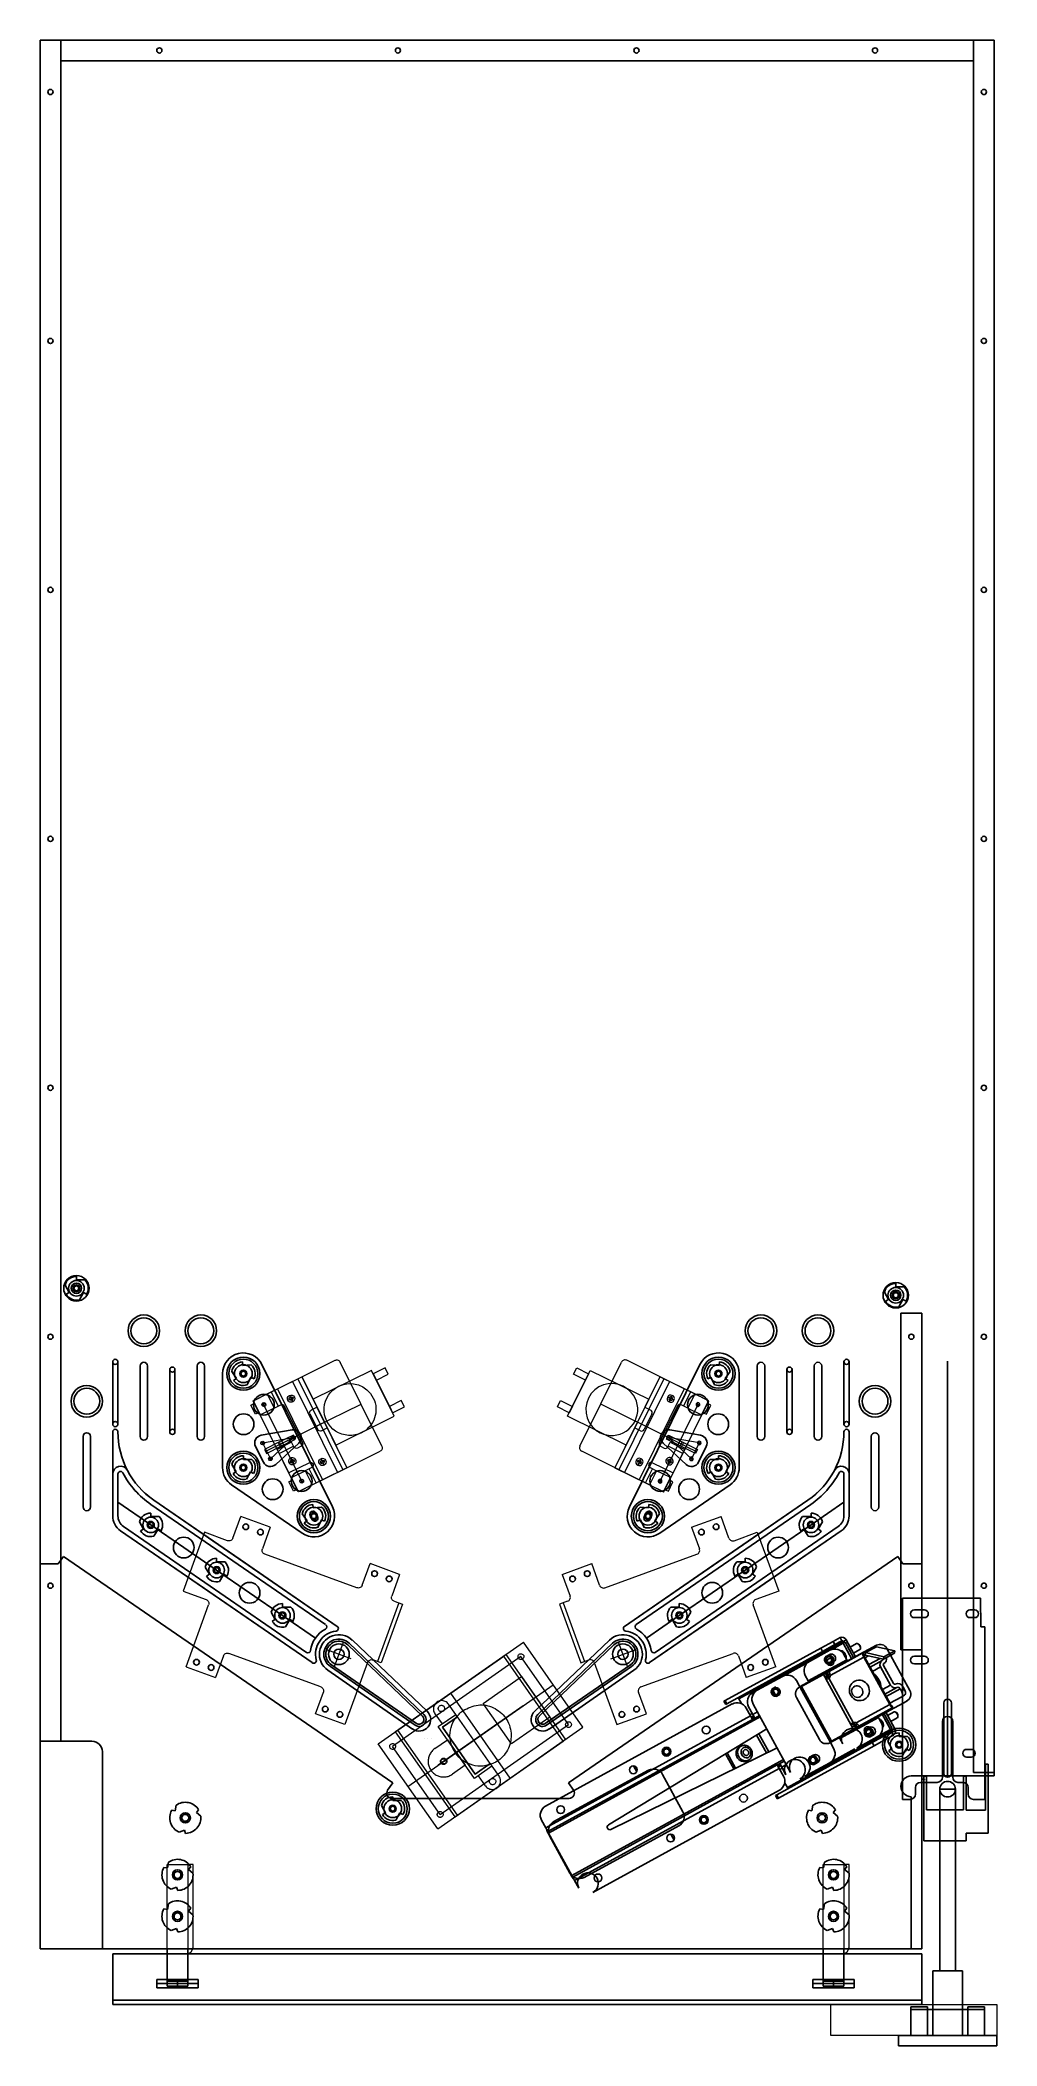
# Model space of a CAD drawing. Extents: x 0 to 23.1, y -2.3 to 46.
import ezdxf

# ---------------------------------------------------------------- set-up
doc = ezdxf.new("R2010")
doc.units = 0
doc.header["$LTSCALE"] = 5.77014
doc.header["$MEASUREMENT"] = 0
for name, color, linetype in [('1_250BIT_500DEP', 5, 'Continuous'), ('2_250BIT_250DEP', 3, 'Continuous'), ('3_250BIT_500TAB', 5, 'Continuous'), ('6_125BIT_500DEP', 5, 'Continuous'), ('7A_1000BALL_150DEP', 5, 'Continuous'), ('8_250BIT_500OUTLINE', 5, 'Continuous'), ('Z0_BOT_COMP', 5, 'Continuous'), ('Z0_PLASTICS', 5, 'Continuous'), ('Z0_RUBBER', 5, 'Continuous'), ('Z0_TOP_COMP', 5, 'Continuous')]:
    doc.layers.add(name, color=color, linetype=linetype)

msp = doc.modelspace()

# ---------------------------------------------------------------- linework, layer by layer
at = {"layer": '1_250BIT_500DEP', "color": 5, "linetype": 'Continuous', "lineweight": 25}
for p, q in [((5.194, 12.106), (5.383, 11.725)), ((6.075, 12.505), (5.33, 12.374)), ((5.678, 11.67), (6.234, 12.182)), ((15.572, 11.67), (15.016, 12.182)), ((15.176, 12.505), (15.92, 12.374)), ((16.056, 12.106), (15.867, 11.725))]:
    msp.add_line(p, q, dxfattribs=at)
for centre, radius in [((2.5, 14.894), 0.312), ((3.875, 14.894), 0.312), ((17.375, 14.894), 0.312), ((18.75, 14.894), 0.312), ((1.125, 13.195), 0.312), ((5.394, 13.112), 0.25), ((15.856, 13.112), 0.25), ((20.125, 13.195), 0.312), ((4.905, 12.642), 0.25), ((16.345, 12.642), 0.25), ((5.606, 11.075), 0.25), ((6.304, 11.273), 0.25), ((14.946, 11.273), 0.25), ((15.644, 11.075), 0.25), ((3.462, 9.67), 0.25), ((17.788, 9.67), 0.25), ((5.049, 8.579), 0.25), ((16.201, 8.579), 0.25), ((7.202, 7.098), 0.25), ((14.048, 7.098), 0.25)]:
    msp.add_circle(centre, radius, dxfattribs=at)
for centre, start, end in [((5.362, 12.189), 100.0007, -153.6633), ((6.107, 12.32), -47.3272, 100.0007), ((15.143, 12.32), 79.9993, -132.6728), ((15.888, 12.189), -26.3367, 79.9993), ((5.551, 11.808), -153.6633, -47.3272), ((15.699, 11.808), -132.6728, -26.3367)]:
    msp.add_arc(centre, 0.188, start, end, dxfattribs=at)
at = {"layer": '2_250BIT_250DEP', "color": 3, "linetype": 'Continuous', "lineweight": 25}
for centre in [(2.5, 14.894), (3.875, 14.894), (17.375, 14.894), (18.75, 14.894), (1.125, 13.195), (20.125, 13.195)]:
    msp.add_circle(centre, 0.38, dxfattribs=at)
at = {"layer": '3_250BIT_500TAB', "color": 5, "linetype": 'Continuous', "lineweight": 25}
for p, q in [((20.159, 7.313), (18.308, 6.309)), ((20.963, 6.223), (20.413, 7.238)), ((18.233, 6.055), (18.783, 5.04)), ((19.038, 4.965), (20.888, 5.969)), ((14.667, 4.302), (12.382, 3.063)), ((15.496, 3.299), (15.006, 4.202)), ((13.111, 1.72), (15.395, 2.96)), ((12.282, 2.724), (12.772, 1.821))]:
    msp.add_line(p, q, dxfattribs=at)
for centre, radius, start, end in [((20.248, 7.148), 0.188, 28.4849, 118.4849), ((18.398, 6.144), 0.188, 118.4849, -151.5151), ((20.798, 6.134), 0.188, -61.5151, 28.4849), ((18.948, 5.13), 0.188, -151.5151, -61.5151), ((14.786, 4.083), 0.25, 28.4849, 118.4849), ((12.502, 2.843), 0.25, 118.4849, -151.5151), ((15.276, 3.18), 0.25, -61.5151, 28.4849), ((12.991, 1.94), 0.25, -151.5151, -61.5151)]:
    msp.add_arc(centre, radius, start, end, dxfattribs=at)
at = {"layer": '6_125BIT_500DEP', "color": 5, "linetype": 'Continuous', "lineweight": 25}
for p, q in [((2.41, 14.045), (2.41, 12.345)), ((2.59, 12.345), (2.59, 14.045)), ((3.785, 14.045), (3.785, 12.345)), ((3.965, 12.345), (3.965, 14.045)), ((17.285, 12.345), (17.285, 14.045)), ((17.465, 14.045), (17.465, 12.345)), ((18.66, 12.345), (18.66, 14.045)), ((18.84, 14.045), (18.84, 12.345)), ((1.035, 12.347), (1.035, 10.647)), ((1.215, 10.647), (1.215, 12.347)), ((20.035, 10.647), (20.035, 12.347)), ((20.215, 12.347), (20.215, 10.647)), ((21.785, 5.925), (21.785, 4.225)), ((21.965, 5.925), (21.965, 4.225))]:
    msp.add_line(p, q, dxfattribs=at)
for centre, radius in [((2.875, 45.75), 0.0625), ((8.625, 45.75), 0.0625), ((14.375, 45.75), 0.0625), ((20.125, 45.75), 0.0625), ((0.25, 44.75), 0.0625), ((22.75, 44.75), 0.0625), ((0.25, 38.75), 0.0625), ((22.75, 38.75), 0.0625), ((0.25, 32.75), 0.0625), ((22.75, 32.75), 0.0625), ((0.25, 26.75), 0.0625), ((22.75, 26.75), 0.0625), ((0.25, 20.75), 0.0625), ((22.75, 20.75), 0.0625), ((0.875, 15.918), 0.0825), ((20.625, 15.75), 0.0825), ((0.25, 14.75), 0.0625), ((21, 14.75), 0.0625), ((22.75, 14.75), 0.0625), ((1.812, 14.145), 0.0625), ((3.188, 13.958), 0.0625), ((18.063, 13.958), 0.0625), ((19.438, 14.145), 0.0625), ((4.899, 13.86), 0.0825), ((16.351, 13.86), 0.0825), ((1.812, 12.645), 0.0625), ((19.438, 12.645), 0.0625), ((3.188, 12.458), 0.0625), ((18.063, 12.458), 0.0625), ((4.899, 11.595), 0.0825), ((16.351, 11.595), 0.0825), ((2.668, 10.216), 0.0825), ((6.599, 10.426), 0.0825), ((14.651, 10.426), 0.0825), ((18.582, 10.216), 0.0825), ((4.255, 9.125), 0.0825), ((16.995, 9.125), 0.0825), ((0.25, 8.75), 0.0625), ((21, 8.75), 0.0625), ((22.75, 8.75), 0.0625), ((5.842, 8.033), 0.0825), ((15.408, 8.033), 0.0825), ((19.046, 6.911), 0.085), ((17.731, 6.191), 0.085), ((19.947, 5.267), 0.085), ((15.099, 4.75), 0.085), ((18.631, 4.546), 0.085), ((3.5, 3.155), 0.122), ((16, 3.105), 0.085), ((18.85, 3.155), 0.122), ((3.312, 1.78), 0.122), ((19.125, 1.78), 0.122), ((3.312, 0.78), 0.122), ((19.125, 0.78), 0.122)]:
    msp.add_circle(centre, radius, dxfattribs=at)
for centre, start, end in [((2.5, 14.045), 0, -180), ((3.875, 14.045), 0, 180), ((17.375, 14.045), 0, 180), ((18.75, 14.045), 0, -180), ((1.125, 12.347), 0, 180), ((2.5, 12.345), 180, 0), ((3.875, 12.345), 180, 0), ((17.375, 12.345), 180, 0), ((18.75, 12.345), 180, 0), ((20.125, 12.347), 0, 180), ((1.125, 10.647), 180, 0), ((20.125, 10.647), 180, 0), ((21.875, 5.925), 0, 180), ((21.875, 4.225), 180, 0)]:
    msp.add_arc(centre, 0.09, start, end, dxfattribs=at)
at = {"layer": '7A_1000BALL_150DEP', "color": 5, "linetype": 'Continuous', "lineweight": 25}
msp.add_line((21.875, 4.165), (21.875, 14.165), dxfattribs=at)
at = {"layer": '8_250BIT_500OUTLINE', "color": 5, "linetype": 'Continuous', "lineweight": 25}
for p, q in [((0, 46), (23, 46)), ((0, 46), (0, 5)), ((23, 4.165), (23, 46)), ((1.25, 5), (0, 5)), ((1.5, 0), (1.5, 4.75)), ((21, 4.165), (23, 4.165)), ((21, 3.665), (21, 0)), ((1.5, 0), (21, 0))]:
    msp.add_line(p, q, dxfattribs=at)
for centre, start, end in [((1.25, 4.75), 0, 90), ((21, 3.915), 90, -90)]:
    msp.add_arc(centre, 0.25, start, end, dxfattribs=at)
at = {"layer": 'Z0_BOT_COMP', "color": 4, "linetype": 'Continuous', "lineweight": 25}
for p, q in [((0.702, 15.818), (0.6, 15.994)), ((0.875, 16.203), (0.875, 16.118)), ((0.875, 16.118), (1.078, 16.118)), ((20.625, 16.035), (20.625, 15.95)), ((0.628, 15.775), (0.702, 15.818)), ((1.048, 15.818), (0.947, 15.642)), ((1.122, 15.775), (1.048, 15.818)), ((20.452, 15.65), (20.35, 15.826)), ((20.378, 15.607), (20.452, 15.65)), ((20.625, 15.95), (20.828, 15.95)), ((20.798, 15.65), (20.697, 15.474)), ((20.872, 15.607), (20.798, 15.65)), ((4.877, 14.144), (4.883, 14.059)), ((4.883, 14.059), (5.086, 14.075)), ((16.367, 14.059), (16.164, 14.075)), ((16.373, 14.144), (16.367, 14.059)), ((4.734, 13.747), (4.619, 13.914)), ((4.664, 13.699), (4.734, 13.747)), ((5.079, 13.774), (4.992, 13.59)), ((5.156, 13.737), (5.079, 13.774)), ((16.094, 13.737), (16.171, 13.774)), ((16.171, 13.774), (16.259, 13.59)), ((16.516, 13.747), (16.631, 13.914)), ((16.587, 13.699), (16.516, 13.747)), ((4.726, 11.495), (4.624, 11.67)), ((4.899, 11.88), (4.899, 11.795)), ((4.899, 11.795), (5.102, 11.795)), ((16.351, 11.795), (16.148, 11.795)), ((16.351, 11.88), (16.351, 11.795)), ((16.525, 11.495), (16.626, 11.67)), ((4.652, 11.452), (4.726, 11.495)), ((5.072, 11.495), (4.971, 11.319)), ((5.146, 11.452), (5.072, 11.495)), ((16.105, 11.452), (16.178, 11.495)), ((16.178, 11.495), (16.28, 11.319)), ((16.598, 11.452), (16.525, 11.495)), ((6.577, 10.71), (6.583, 10.625)), ((6.583, 10.625), (6.786, 10.641)), ((14.667, 10.625), (14.464, 10.641)), ((14.673, 10.71), (14.667, 10.625)), ((2.495, 10.116), (2.394, 10.291)), ((2.668, 10.501), (2.668, 10.416)), ((2.668, 10.416), (2.872, 10.416)), ((6.434, 10.313), (6.319, 10.48)), ((6.364, 10.265), (6.434, 10.313)), ((6.779, 10.339), (6.691, 10.156)), ((6.856, 10.303), (6.779, 10.339)), ((14.394, 10.303), (14.471, 10.339)), ((14.471, 10.339), (14.559, 10.156)), ((14.816, 10.313), (14.931, 10.48)), ((14.887, 10.265), (14.816, 10.313)), ((18.582, 10.416), (18.379, 10.416)), ((18.582, 10.501), (18.582, 10.416)), ((18.755, 10.116), (18.856, 10.291)), ((2.422, 10.073), (2.495, 10.116)), ((2.842, 10.116), (2.74, 9.94)), ((2.915, 10.073), (2.842, 10.116)), ((18.335, 10.073), (18.409, 10.116)), ((18.409, 10.116), (18.51, 9.94)), ((18.829, 10.073), (18.755, 10.116)), ((4.082, 9.025), (3.981, 9.2)), ((4.255, 9.41), (4.255, 9.325)), ((4.255, 9.325), (4.459, 9.325)), ((16.995, 9.325), (16.792, 9.325)), ((16.995, 9.41), (16.995, 9.325)), ((17.168, 9.025), (17.27, 9.2)), ((4.009, 8.982), (4.082, 9.025)), ((4.429, 9.025), (4.327, 8.849)), ((4.502, 8.982), (4.429, 9.025)), ((16.748, 8.982), (16.822, 9.025)), ((16.822, 9.025), (16.923, 8.849)), ((17.242, 8.982), (17.168, 9.025)), ((5.842, 8.318), (5.842, 8.233)), ((5.842, 8.233), (6.046, 8.233)), ((15.408, 8.233), (15.205, 8.233)), ((15.408, 8.318), (15.408, 8.233)), ((20.79, 8.45), (20.79, 3.6)), ((22.67, 8.45), (20.79, 8.45)), ((22.677, 7.76), (22.67, 8.45)), ((5.669, 7.933), (5.568, 8.109)), ((5.596, 7.891), (5.669, 7.933)), ((6.016, 7.933), (5.914, 7.758)), ((6.089, 7.891), (6.016, 7.933)), ((15.161, 7.891), (15.235, 7.933)), ((15.235, 7.933), (15.336, 7.758)), ((15.581, 7.933), (15.683, 8.109)), ((15.655, 7.891), (15.581, 7.933)), ((20.98, 8.072), (20.98, 8.072)), ((21.073, 8.165), (21.317, 8.165)), ((21.317, 7.98), (21.073, 7.98)), ((21.41, 8.072), (21.41, 8.072)), ((22.32, 8.072), (22.32, 8.072)), ((22.413, 8.165), (22.527, 8.165)), ((22.527, 7.98), (22.413, 7.98)), ((22.62, 8.072), (22.62, 8.072)), ((22.77, 7.76), (22.677, 7.76)), ((22.77, 3.6), (22.77, 7.76)), ((16.84, 6.025), (19.362, 7.406)), ((18.815, 7.244), (19.114, 7.408)), ((19.158, 7.329), (18.858, 7.165)), ((19.356, 7.363), (19.081, 7.212)), ((19.114, 7.408), (19.282, 7.499)), ((19.114, 7.408), (19.158, 7.329)), ((19.158, 7.329), (19.325, 7.42)), ((19.325, 7.42), (19.282, 7.499)), ((19.402, 7.388), (19.356, 7.363)), ((19.565, 6.982), (19.356, 7.363)), ((19.43, 7.444), (19.362, 7.406)), ((19.362, 7.406), (19.379, 7.376)), ((19.611, 7.007), (19.402, 7.388)), ((19.43, 7.444), (19.656, 7.032)), ((19.682, 7.353), (19.527, 7.268)), ((19.683, 7.354), (19.682, 7.353)), ((19.698, 7.356), (19.683, 7.354)), ((19.714, 7.349), (19.698, 7.356)), ((19.727, 7.343), (19.71, 7.351)), ((19.732, 7.336), (19.714, 7.349)), ((19.748, 7.316), (19.732, 7.336)), ((19.762, 7.293), (19.748, 7.316)), ((19.771, 7.268), (19.762, 7.293)), ((19.775, 7.245), (19.771, 7.268)), ((19.775, 7.234), (19.777, 7.252)), ((19.832, 7.128), (20.094, 7.271)), ((19.897, 7.137), (20.159, 7.28)), ((20.602, 7.182), (20.159, 7.28)), ((16.513, 5.983), (18.815, 7.244)), ((16.556, 5.904), (18.858, 7.165)), ((17.923, 6.579), (18.502, 6.896)), ((19.446, 6.962), (18.516, 6.453)), ((19.035, 7.193), (18.544, 6.924)), ((18.858, 7.165), (18.815, 7.244)), ((18.929, 7.038), (19.019, 7.087)), ((19.832, 7.128), (19.017, 6.681)), ((19.119, 6.903), (19.029, 6.854)), ((19.855, 7.026), (19.046, 6.583)), ((19.317, 7.181), (19.302, 7.176)), ((19.316, 7.181), (19.302, 7.176)), ((19.317, 7.181), (19.304, 7.177)), ((19.335, 7.177), (19.316, 7.181)), ((19.335, 7.178), (19.317, 7.181)), ((19.335, 7.177), (19.317, 7.181)), ((19.355, 7.167), (19.335, 7.178)), ((19.355, 7.166), (19.335, 7.177)), ((19.355, 7.166), (19.335, 7.177)), ((19.375, 7.149), (19.355, 7.167)), ((19.375, 7.149), (19.355, 7.166)), ((19.375, 7.148), (19.355, 7.166)), ((19.446, 6.962), (19.374, 7.094)), ((19.394, 7.125), (19.375, 7.149)), ((19.394, 7.125), (19.375, 7.149)), ((19.393, 7.125), (19.375, 7.148)), ((19.409, 7.098), (19.393, 7.125)), ((19.409, 7.098), (19.394, 7.125)), ((19.409, 7.098), (19.394, 7.125)), ((19.421, 7.07), (19.409, 7.098)), ((19.42, 7.07), (19.409, 7.098)), ((19.42, 7.07), (19.409, 7.098)), ((19.427, 7.043), (19.42, 7.07)), ((19.426, 7.042), (19.42, 7.07)), ((19.427, 7.042), (19.421, 7.07)), ((19.423, 7.003), (19.427, 7.018)), ((19.424, 7.003), (19.427, 7.018)), ((19.424, 7.003), (19.427, 7.018)), ((19.427, 7.018), (19.426, 7.042)), ((19.427, 7.018), (19.427, 7.043)), ((19.427, 7.018), (19.427, 7.042)), ((19.465, 6.927), (19.446, 6.962)), ((19.605, 7.124), (19.761, 7.209)), ((19.761, 7.209), (19.766, 7.213)), ((19.766, 7.213), (19.773, 7.226)), ((19.773, 7.226), (19.775, 7.245)), ((19.826, 7.116), (19.828, 7.124)), ((19.826, 7.106), (19.826, 7.116)), ((19.828, 7.092), (19.826, 7.106)), ((19.828, 7.124), (19.832, 7.128)), ((19.832, 7.077), (19.828, 7.092)), ((19.861, 7.075), (19.832, 7.128)), ((19.838, 7.061), (19.832, 7.077)), ((19.846, 7.044), (19.838, 7.061)), ((19.855, 7.026), (19.846, 7.044)), ((19.87, 7.035), (19.855, 7.026)), ((20.479, 5.886), (19.855, 7.026)), ((19.859, 7.071), (19.86, 7.074)), ((19.859, 7.066), (19.859, 7.071)), ((19.86, 7.061), (19.859, 7.066)), ((19.86, 7.074), (19.861, 7.075)), ((19.861, 7.055), (19.86, 7.061)), ((19.864, 7.049), (19.861, 7.055)), ((19.867, 7.042), (19.864, 7.049)), ((19.87, 7.035), (19.867, 7.042)), ((20.495, 5.895), (19.87, 7.035)), ((19.969, 7.06), (19.882, 7.013)), ((19.887, 7.079), (19.897, 7.137)), ((19.887, 7.079), (20.33, 6.98)), ((19.897, 7.137), (20.34, 7.038)), ((19.972, 6.848), (20.247, 6.999)), ((20.004, 6.79), (20.295, 6.95)), ((20.261, 6.793), (20.062, 6.684)), ((20.501, 6.354), (20.261, 6.793)), ((20.295, 6.95), (20.295, 6.95)), ((20.57, 6.392), (20.329, 6.83)), ((20.33, 6.98), (20.591, 7.123)), ((20.34, 7.038), (20.33, 6.98)), ((20.338, 6.871), (20.338, 6.871)), ((20.34, 7.038), (20.602, 7.182)), ((20.602, 7.182), (20.591, 7.123)), ((20.98, 6.957), (20.98, 6.957)), ((21.073, 7.05), (21.317, 7.05)), ((21.317, 6.865), (21.073, 6.865)), ((21.41, 6.957), (21.41, 6.957)), ((17.891, 6.564), (17.288, 6.234)), ((17.733, 6.312), (17.643, 6.263)), ((18.321, 6.3), (18.231, 6.465)), ((18.352, 6.317), (18.321, 6.3)), ((18.321, 6.3), (19.041, 4.985)), ((18.352, 6.317), (18.883, 6.608)), ((19.072, 5.002), (18.352, 6.317)), ((18.444, 6.585), (18.516, 6.453)), ((18.516, 6.453), (18.536, 6.418)), ((18.883, 6.608), (18.935, 6.637)), ((18.883, 6.608), (18.914, 6.55)), ((18.914, 6.55), (18.967, 6.578)), ((18.929, 6.521), (18.982, 6.55)), ((18.929, 6.522), (19.551, 5.386)), ((18.958, 6.649), (18.935, 6.637)), ((18.935, 6.637), (18.967, 6.578)), ((18.958, 6.649), (18.959, 6.65)), ((18.958, 6.649), (19.024, 6.529)), ((18.962, 6.652), (18.959, 6.65)), ((19.024, 6.529), (18.959, 6.65)), ((18.968, 6.655), (18.962, 6.652)), ((18.991, 6.599), (18.962, 6.652)), ((19.017, 6.681), (18.968, 6.655)), ((18.997, 6.602), (18.968, 6.655)), ((18.991, 6.599), (18.987, 6.597)), ((18.997, 6.602), (18.991, 6.599)), ((19.038, 6.625), (18.997, 6.602)), ((19.595, 5.452), (19.012, 6.518)), ((19.029, 6.658), (19.017, 6.681)), ((19.019, 6.54), (19.038, 6.551)), ((19.509, 6.272), (19.52, 6.317)), ((19.52, 6.317), (19.539, 6.359)), ((19.539, 6.359), (19.566, 6.396)), ((19.566, 6.396), (19.599, 6.427)), ((19.585, 6.282), (19.608, 6.307)), ((19.599, 6.427), (19.638, 6.451)), ((19.608, 6.307), (19.636, 6.325)), ((19.636, 6.325), (19.668, 6.336)), ((19.638, 6.451), (19.681, 6.467)), ((19.668, 6.336), (19.702, 6.337)), ((19.681, 6.467), (19.726, 6.474)), ((19.702, 6.337), (19.736, 6.33)), ((19.726, 6.474), (19.772, 6.472)), ((19.736, 6.33), (19.767, 6.314)), ((19.767, 6.314), (19.794, 6.292)), ((19.772, 6.472), (19.817, 6.461)), ((19.794, 6.292), (19.814, 6.263)), ((19.817, 6.461), (19.859, 6.442)), ((19.859, 6.442), (19.898, 6.415)), ((19.898, 6.415), (19.931, 6.381)), ((19.931, 6.381), (19.958, 6.342)), ((19.958, 6.342), (19.976, 6.298)), ((19.976, 6.298), (19.987, 6.252)), ((20.167, 6.492), (20.183, 6.465)), ((20.183, 6.465), (20.198, 6.437)), ((20.302, 6.245), (20.501, 6.354)), ((20.652, 6.298), (20.361, 6.139)), ((20.608, 6.377), (20.609, 6.377)), ((20.652, 6.298), (20.652, 6.298)), ((20.832, 6.25), (20.802, 6.305)), ((12.186, 3.437), (16.682, 5.899)), ((16.483, 5.967), (16.513, 5.983)), ((16.483, 5.967), (16.526, 5.888)), ((16.513, 5.983), (16.556, 5.904)), ((16.556, 5.904), (16.526, 5.888)), ((16.84, 6.025), (16.905, 5.907)), ((17.179, 5.646), (17.078, 5.831)), ((17.177, 6.17), (17.259, 6.215)), ((17.189, 5.894), (18.09, 4.25)), ((17.744, 6.078), (17.834, 6.128)), ((19.506, 6.225), (19.509, 6.272)), ((19.513, 6.178), (19.506, 6.225)), ((19.528, 6.133), (19.513, 6.178)), ((19.55, 6.092), (19.528, 6.133)), ((19.58, 6.055), (19.55, 6.092)), ((19.561, 6.219), (19.569, 6.252)), ((19.562, 6.184), (19.561, 6.219)), ((19.571, 6.15), (19.562, 6.184)), ((19.569, 6.252), (19.585, 6.282)), ((19.588, 6.119), (19.571, 6.15)), ((19.616, 6.024), (19.58, 6.055)), ((19.611, 6.093), (19.588, 6.119)), ((19.64, 6.074), (19.611, 6.093)), ((19.657, 6.001), (19.616, 6.024)), ((19.673, 6.062), (19.64, 6.074)), ((19.701, 5.986), (19.657, 6.001)), ((19.669, 5.442), (20.479, 5.886)), ((19.707, 6.059), (19.673, 6.062)), ((19.747, 5.979), (19.701, 5.986)), ((19.74, 6.065), (19.707, 6.059)), ((19.732, 5.363), (20.553, 5.812)), ((19.771, 6.079), (19.74, 6.065)), ((19.793, 5.982), (19.747, 5.979)), ((19.797, 6.101), (19.771, 6.079)), ((19.837, 5.993), (19.793, 5.982)), ((19.816, 6.129), (19.797, 6.101)), ((19.814, 6.263), (19.827, 6.23)), ((19.828, 6.161), (19.816, 6.129)), ((19.827, 6.23), (19.832, 6.196)), ((19.832, 6.196), (19.828, 6.161)), ((19.878, 6.013), (19.837, 5.993)), ((19.914, 6.041), (19.878, 6.013)), ((19.944, 6.075), (19.914, 6.041)), ((19.967, 6.115), (19.944, 6.075)), ((19.982, 6.158), (19.967, 6.115)), ((19.989, 6.205), (19.982, 6.158)), ((19.987, 6.252), (19.989, 6.205)), ((20.734, 6.268), (20.392, 6.081)), ((20.495, 5.895), (20.479, 5.886)), ((20.489, 5.869), (20.479, 5.886)), ((20.483, 5.916), (20.769, 6.073)), ((20.5, 5.854), (20.489, 5.869)), ((20.499, 5.888), (20.495, 5.895)), ((20.503, 5.882), (20.499, 5.888)), ((20.51, 5.84), (20.5, 5.854)), ((20.507, 5.876), (20.503, 5.882)), ((20.511, 5.871), (20.507, 5.876)), ((20.521, 5.828), (20.51, 5.84)), ((20.515, 5.868), (20.511, 5.871)), ((20.519, 5.866), (20.515, 5.868)), ((20.522, 5.865), (20.519, 5.866)), ((20.531, 5.819), (20.521, 5.828)), ((20.524, 5.865), (20.522, 5.865)), ((20.524, 5.865), (20.553, 5.812)), ((20.539, 5.814), (20.531, 5.819)), ((20.547, 5.811), (20.539, 5.814)), ((20.553, 5.812), (20.547, 5.811)), ((20.764, 6.213), (20.734, 6.268)), ((20.764, 6.213), (20.832, 6.25)), ((20.774, 6.191), (20.764, 6.213)), ((20.837, 6.111), (20.769, 6.073)), ((20.769, 6.073), (20.779, 6.081)), ((20.783, 6.169), (20.774, 6.191)), ((20.779, 6.081), (20.785, 6.093)), ((20.788, 6.147), (20.783, 6.169)), ((20.785, 6.093), (20.789, 6.108)), ((20.79, 6.127), (20.788, 6.147)), ((20.789, 6.108), (20.79, 6.127)), ((20.832, 6.25), (20.843, 6.228)), ((20.847, 6.119), (20.837, 6.111)), ((20.843, 6.228), (20.851, 6.206)), ((20.854, 6.131), (20.847, 6.119)), ((20.851, 6.206), (20.856, 6.184)), ((20.858, 6.146), (20.854, 6.131)), ((20.856, 6.184), (20.859, 6.164)), ((20.859, 6.164), (20.858, 6.146)), ((12.188, 2.913), (17.122, 5.615)), ((12.236, 2.826), (17.17, 5.527)), ((17.358, 5.586), (12.251, 2.789)), ((17.021, 5.799), (17.122, 5.615)), ((17.11, 5.637), (17.167, 5.668)), ((17.17, 5.527), (17.122, 5.615)), ((17.175, 5.599), (17.141, 5.58)), ((17.204, 5.546), (17.17, 5.527)), ((17.175, 5.599), (17.198, 5.611)), ((17.204, 5.546), (17.175, 5.599)), ((17.179, 5.646), (17.291, 5.707)), ((17.179, 5.646), (17.227, 5.559)), ((17.227, 5.559), (17.204, 5.546)), ((17.227, 5.559), (17.339, 5.62)), ((19.275, 5.067), (20.205, 5.576)), ((19.603, 5.415), (19.551, 5.386)), ((19.628, 5.371), (19.576, 5.342)), ((19.576, 5.342), (19.603, 5.292)), ((19.656, 5.321), (19.603, 5.292)), ((19.612, 5.456), (19.679, 5.334)), ((19.679, 5.334), (19.612, 5.456)), ((19.619, 5.444), (19.64, 5.455)), ((19.628, 5.371), (19.656, 5.321)), ((19.654, 5.389), (19.65, 5.387)), ((19.654, 5.389), (19.661, 5.393)), ((19.683, 5.336), (19.654, 5.389)), ((19.656, 5.321), (19.679, 5.334)), ((19.661, 5.393), (19.699, 5.413)), ((19.69, 5.34), (19.661, 5.393)), ((19.683, 5.336), (19.679, 5.334)), ((19.679, 5.334), (19.679, 5.334)), ((19.683, 5.336), (19.69, 5.34)), ((19.69, 5.34), (19.732, 5.363)), ((19.979, 5.333), (19.889, 5.284)), ((20.205, 5.576), (20.186, 5.611)), ((20.205, 5.576), (20.277, 5.445)), ((20.235, 5.533), (20.227, 5.535)), ((20.235, 5.533), (20.228, 5.535)), ((20.235, 5.533), (20.228, 5.535)), ((20.255, 5.522), (20.235, 5.533)), ((20.255, 5.522), (20.235, 5.533)), ((20.255, 5.522), (20.235, 5.533)), ((20.276, 5.504), (20.255, 5.522)), ((20.276, 5.504), (20.255, 5.522)), ((20.275, 5.504), (20.255, 5.522)), ((20.294, 5.481), (20.275, 5.504)), ((20.294, 5.481), (20.276, 5.504)), ((20.294, 5.481), (20.276, 5.504)), ((20.286, 5.666), (20.495, 5.285)), ((20.31, 5.454), (20.294, 5.481)), ((20.31, 5.454), (20.294, 5.481)), ((20.31, 5.454), (20.294, 5.481)), ((20.297, 5.459), (20.309, 5.433)), ((20.312, 5.366), (20.305, 5.358)), ((20.307, 5.339), (20.312, 5.342)), ((20.307, 5.34), (20.312, 5.342)), ((20.309, 5.433), (20.316, 5.407)), ((20.309, 5.341), (20.312, 5.342)), ((20.321, 5.425), (20.31, 5.454)), ((20.321, 5.425), (20.31, 5.454)), ((20.321, 5.425), (20.31, 5.454)), ((20.317, 5.384), (20.312, 5.366)), ((20.312, 5.342), (20.322, 5.355)), ((20.312, 5.342), (20.322, 5.354)), ((20.312, 5.342), (20.322, 5.354)), ((20.316, 5.407), (20.317, 5.384)), ((20.327, 5.398), (20.321, 5.425)), ((20.327, 5.398), (20.321, 5.425)), ((20.327, 5.398), (20.321, 5.425)), ((20.322, 5.354), (20.328, 5.374)), ((20.322, 5.355), (20.328, 5.374)), ((20.322, 5.354), (20.327, 5.374)), ((20.328, 5.374), (20.327, 5.398)), ((20.328, 5.374), (20.327, 5.398)), ((20.327, 5.374), (20.327, 5.398)), ((20.331, 5.691), (20.54, 5.31)), ((20.377, 5.716), (20.602, 5.304)), ((20.583, 5.709), (20.427, 5.623)), ((20.506, 5.48), (20.662, 5.565)), ((20.584, 5.709), (20.583, 5.709)), ((20.598, 5.711), (20.584, 5.709)), ((20.615, 5.705), (20.598, 5.711)), ((20.628, 5.699), (20.611, 5.707)), ((20.632, 5.691), (20.615, 5.705)), ((20.649, 5.672), (20.632, 5.691)), ((20.663, 5.648), (20.649, 5.672)), ((20.662, 5.565), (20.666, 5.568)), ((20.672, 5.624), (20.663, 5.648)), ((20.666, 5.568), (20.674, 5.582)), ((20.676, 5.601), (20.672, 5.624)), ((20.674, 5.582), (20.676, 5.601)), ((20.675, 5.589), (20.678, 5.608)), ((21.75, 4.135), (21.75, 5.475)), ((21.875, 5.6), (21.875, 5.6)), ((22, 5.475), (22, 4.135)), ((17.515, 5.299), (13.699, 2.985)), ((13.759, 2.876), (17.764, 4.845)), ((16.808, 4.821), (16.833, 4.847)), ((16.833, 4.847), (16.856, 4.862)), ((16.895, 4.884), (16.856, 4.863)), ((16.95, 4.846), (16.927, 4.828)), ((16.979, 4.856), (16.95, 4.846)), ((17.009, 4.858), (16.979, 4.856)), ((17.04, 4.851), (17.009, 4.858)), ((17.069, 4.835), (17.04, 4.851)), ((17.095, 4.813), (17.069, 4.835)), ((17.271, 5.151), (17.507, 4.719)), ((17.324, 5.183), (17.563, 4.747)), ((17.757, 3.711), (20.059, 4.972)), ((17.8, 3.632), (20.102, 4.893)), ((18.012, 3.885), (20.534, 5.266)), ((19.041, 4.985), (19.072, 5.002)), ((19.131, 4.82), (19.041, 4.985)), ((19.603, 5.292), (19.072, 5.002)), ((19.256, 5.102), (19.275, 5.067)), ((19.347, 4.936), (19.275, 5.067)), ((20.178, 5.105), (19.687, 4.836)), ((19.99, 5.1), (20.08, 5.149)), ((20.059, 4.972), (20.359, 5.136)), ((20.102, 4.893), (20.059, 4.972)), ((20.402, 5.057), (20.102, 4.893)), ((20.495, 5.285), (20.219, 5.134)), ((20.526, 5.227), (20.359, 5.136)), ((20.359, 5.136), (20.402, 5.057)), ((20.569, 5.149), (20.402, 5.057)), ((20.532, 4.817), (20.43, 4.993)), ((20.54, 5.31), (20.495, 5.285)), ((20.517, 5.297), (20.534, 5.266)), ((20.569, 5.149), (20.526, 5.227)), ((20.534, 5.266), (20.602, 5.304)), ((20.705, 5.202), (20.705, 5.117)), ((20.705, 5.117), (20.908, 5.117)), ((17.921, 4.558), (12.814, 1.762)), ((12.837, 1.729), (17.77, 4.431)), ((14.38, 4.263), (14.301, 4.406)), ((16.524, 4.698), (16.724, 4.334)), ((16.563, 4.722), (16.765, 4.354)), ((16.775, 4.712), (16.779, 4.752)), ((16.78, 4.672), (16.775, 4.712)), ((16.779, 4.752), (16.79, 4.788)), ((16.793, 4.632), (16.78, 4.672)), ((16.79, 4.788), (16.808, 4.821)), ((16.813, 4.596), (16.793, 4.632)), ((16.839, 4.564), (16.813, 4.596)), ((16.871, 4.538), (16.839, 4.564)), ((16.906, 4.519), (16.871, 4.538)), ((16.898, 4.773), (16.895, 4.74)), ((16.895, 4.74), (16.9, 4.706)), ((16.909, 4.803), (16.898, 4.773)), ((16.9, 4.706), (16.913, 4.675)), ((16.943, 4.509), (16.906, 4.519)), ((16.927, 4.828), (16.909, 4.803)), ((16.913, 4.675), (16.933, 4.646)), ((16.933, 4.646), (16.959, 4.624)), ((16.98, 4.507), (16.943, 4.509)), ((16.954, 4.771), (16.947, 4.748)), ((16.947, 4.748), (16.948, 4.723)), ((16.948, 4.723), (16.957, 4.698)), ((16.969, 4.789), (16.954, 4.771)), ((16.957, 4.698), (16.973, 4.678)), ((16.959, 4.624), (16.988, 4.608)), ((16.988, 4.8), (16.969, 4.789)), ((16.973, 4.678), (16.994, 4.663)), ((17.016, 4.514), (16.98, 4.507)), ((17.011, 4.802), (16.988, 4.8)), ((16.988, 4.608), (17.019, 4.601)), ((16.994, 4.663), (17.017, 4.657)), ((17.035, 4.796), (17.011, 4.802)), ((17.041, 4.525), (17.016, 4.514)), ((17.017, 4.657), (17.04, 4.659)), ((17.019, 4.601), (17.049, 4.603)), ((17.055, 4.781), (17.035, 4.796)), ((17.04, 4.659), (17.059, 4.67)), ((17.041, 4.525), (17.08, 4.546)), ((17.049, 4.603), (17.078, 4.613)), ((17.071, 4.761), (17.055, 4.781)), ((17.059, 4.67), (17.074, 4.688)), ((17.08, 4.736), (17.071, 4.761)), ((17.074, 4.688), (17.081, 4.711)), ((17.078, 4.613), (17.102, 4.632)), ((17.081, 4.711), (17.08, 4.736)), ((17.115, 4.785), (17.095, 4.813)), ((17.102, 4.632), (17.119, 4.657)), ((17.128, 4.753), (17.115, 4.785)), ((17.119, 4.657), (17.13, 4.686)), ((17.133, 4.719), (17.128, 4.753)), ((17.13, 4.686), (17.133, 4.719)), ((17.804, 4.45), (17.77, 4.431)), ((17.77, 4.431), (17.818, 4.344)), ((17.833, 4.397), (17.799, 4.378)), ((17.827, 4.462), (17.804, 4.45)), ((17.804, 4.45), (17.833, 4.397)), ((17.827, 4.462), (17.94, 4.524)), ((17.875, 4.375), (17.827, 4.462)), ((17.83, 4.321), (17.887, 4.353)), ((17.833, 4.397), (17.856, 4.41)), ((17.875, 4.375), (17.987, 4.437)), ((17.875, 4.375), (17.976, 4.19)), ((18.429, 4.151), (19.032, 4.481)), ((18.633, 4.667), (18.544, 4.618)), ((18.644, 4.434), (18.734, 4.483)), ((19.062, 4.5), (19.641, 4.817)), ((20.458, 4.775), (20.532, 4.817)), ((20.878, 4.817), (20.776, 4.642)), ((20.952, 4.775), (20.878, 4.817)), ((22.24, 4.713), (22.24, 4.713)), ((22.332, 4.805), (22.448, 4.805)), ((22.448, 4.62), (22.332, 4.62)), ((22.54, 4.713), (22.54, 4.713)), ((22.85, 4.45), (22.787, 4.45)), ((22.787, 4.45), (22.787, 3.342)), ((22.85, 2.783), (22.85, 4.45)), ((12.884, 1.642), (17.818, 4.344)), ((17.919, 4.159), (17.818, 4.344)), ((17.947, 4.004), (18.012, 3.885)), ((18.315, 4.091), (18.397, 4.136)), ((21.1, 3.725), (21.1, 3.885)), ((21.225, 4.01), (21.625, 4.01)), ((21.261, 4.088), (21.257, 4.085)), ((21.269, 4.089), (21.261, 4.088)), ((21.279, 4.088), (21.269, 4.089)), ((21.291, 4.084), (21.279, 4.088)), ((21.304, 4.077), (21.291, 4.084)), ((21.363, 4.16), (21.3, 4.16)), ((21.3, 4.16), (21.3, 2.6)), ((21.314, 4.078), (21.306, 4.076)), ((21.315, 4.071), (21.314, 4.078)), ((21.363, 3.35), (21.363, 4.16)), ((22.125, 4.01), (22.245, 4.01)), ((22.32, 4.16), (22.257, 4.16)), ((22.257, 4.16), (22.257, 3.35)), ((22.32, 3.342), (22.32, 4.16)), ((22.37, 3.885), (22.37, 3.725)), ((3.255, 3.321), (3.279, 3.458)), ((8.327, 3.275), (8.225, 3.451)), ((8.5, 3.66), (8.5, 3.575)), ((8.5, 3.575), (8.703, 3.575)), ((13.325, 1.358), (17.82, 3.82)), ((17.727, 3.695), (17.757, 3.711)), ((17.727, 3.695), (17.77, 3.616)), ((17.757, 3.711), (17.8, 3.632)), ((17.8, 3.632), (17.77, 3.616)), ((18.605, 3.321), (18.629, 3.458)), ((20.79, 3.6), (20.975, 3.6)), ((22.495, 3.6), (22.77, 3.6)), ((3.172, 3.336), (3.255, 3.321)), ((3.821, 3.349), (3.766, 3.284)), ((3.766, 3.284), (3.873, 3.194)), ((8.253, 3.232), (8.327, 3.275)), ((8.673, 3.275), (8.572, 3.099)), ((8.747, 3.232), (8.673, 3.275)), ((12.188, 2.913), (12.087, 3.098)), ((12.188, 2.913), (12.236, 2.826)), ((18.522, 3.336), (18.605, 3.321)), ((19.171, 3.349), (19.116, 3.284)), ((19.116, 3.284), (19.223, 3.194)), ((22.257, 3.35), (21.363, 3.35)), ((22.787, 3.342), (22.32, 3.342)), ((3.478, 2.86), (3.348, 2.812)), ((3.507, 2.78), (3.478, 2.86)), ((12.207, 2.878), (12.207, 2.878)), ((12.236, 2.826), (12.207, 2.878)), ((12.236, 2.826), (12.236, 2.826)), ((12.251, 2.789), (12.245, 2.786)), ((12.808, 1.759), (12.245, 2.786)), ((12.814, 1.762), (12.251, 2.789)), ((15.281, 2.618), (15.202, 2.762)), ((18.828, 2.86), (18.698, 2.812)), ((18.857, 2.78), (18.828, 2.86)), ((21.3, 2.6), (22.32, 2.6)), ((22.32, 2.6), (22.32, 2.783)), ((22.32, 2.783), (22.85, 2.783)), ((2.984, 1.961), (3.068, 1.946)), ((3.068, 1.946), (3.092, 2.083)), ((3.633, 1.974), (3.579, 1.909)), ((18.797, 1.961), (18.88, 1.946)), ((18.88, 1.946), (18.904, 2.083)), ((19.446, 1.974), (19.391, 1.909)), ((3.291, 1.485), (3.16, 1.437)), ((3.32, 1.405), (3.291, 1.485)), ((3.579, 1.909), (3.685, 1.819)), ((12.814, 1.762), (12.808, 1.759)), ((12.836, 1.729), (12.865, 1.677)), ((12.837, 1.729), (12.836, 1.729)), ((12.884, 1.642), (12.837, 1.729)), ((12.865, 1.677), (12.865, 1.677)), ((12.884, 1.642), (12.985, 1.457)), ((19.103, 1.485), (18.973, 1.437)), ((19.132, 1.405), (19.103, 1.485)), ((19.391, 1.909), (19.498, 1.819)), ((3.068, 0.946), (3.092, 1.083)), ((3.633, 0.974), (3.579, 0.909)), ((18.88, 0.946), (18.904, 1.083)), ((19.446, 0.974), (19.391, 0.909)), ((2.984, 0.961), (3.068, 0.946)), ((3.291, 0.485), (3.16, 0.437)), ((3.32, 0.405), (3.291, 0.485)), ((3.579, 0.909), (3.685, 0.819)), ((18.797, 0.961), (18.88, 0.946)), ((19.103, 0.485), (18.973, 0.437)), ((19.132, 0.405), (19.103, 0.485)), ((19.391, 0.909), (19.498, 0.819))]:
    msp.add_line(p, q, dxfattribs=at)
at = {"layer": 'Z0_BOT_COMP', "color": 4, "linetype": 'Continuous', "lineweight": 5}
for p, q in [((6.081, 13.673), (7.11, 14.182)), ((8.238, 12.112), (7.234, 14.141)), ((13.012, 12.112), (14.016, 14.141)), ((15.17, 13.673), (14.14, 14.182)), ((5.134, 13.204), (6.311, 13.787)), ((5.472, 13.371), (6.311, 13.787)), ((6.081, 13.673), (7.166, 11.479)), ((6.213, 13.738), (7.299, 11.545)), ((6.311, 13.787), (6.675, 13.051)), ((6.311, 13.787), (7.397, 11.593)), ((7.989, 13.939), (6.581, 13.242)), ((8.536, 12.836), (7.989, 13.939)), ((8.316, 14), (8.029, 13.858)), ((8.029, 13.858), (8.105, 13.706)), ((8.067, 13.782), (8.458, 12.993)), ((8.105, 13.706), (8.392, 13.848)), ((8.392, 13.848), (8.316, 14)), ((12.715, 12.836), (13.261, 13.939)), ((13.183, 13.782), (12.792, 12.993)), ((12.858, 13.848), (12.934, 14)), ((13.145, 13.706), (12.858, 13.848)), ((12.934, 14), (13.221, 13.858)), ((13.221, 13.858), (13.145, 13.706)), ((13.261, 13.939), (14.669, 13.242)), ((14.939, 13.787), (13.853, 11.593)), ((15.037, 13.738), (13.951, 11.545)), ((15.17, 13.673), (14.084, 11.479)), ((14.939, 13.787), (14.575, 13.051)), ((15.778, 13.371), (14.939, 13.787)), ((16.116, 13.204), (14.939, 13.787)), ((5.08, 13.104), (5.169, 13.149)), ((5.191, 12.88), (5.08, 13.104)), ((6.22, 11.011), (5.134, 13.204)), ((5.141, 13.207), (5.472, 13.371)), ((5.309, 12.866), (5.141, 13.207)), ((5.169, 13.149), (5.28, 12.925)), ((5.394, 13.112), (5.352, 13.126)), ((5.394, 13.112), (5.38, 13.07)), ((5.394, 13.112), (5.408, 13.154)), ((5.394, 13.112), (5.436, 13.098)), ((5.394, 13.112), (5.394, 13.112)), ((6.305, 11.273), (5.394, 13.112)), ((5.411, 13.079), (5.411, 13.079)), ((5.411, 13.079), (5.411, 13.079)), ((5.414, 13.072), (5.414, 13.072)), ((5.414, 13.072), (5.414, 13.072)), ((5.472, 13.371), (5.641, 13.031)), ((5.472, 13.371), (5.641, 13.031)), ((5.57, 13.42), (5.739, 13.079)), ((5.641, 13.031), (5.801, 13.11)), ((5.723, 13.495), (6.808, 11.302)), ((5.886, 13.081), (6.325, 12.195)), ((5.971, 13.219), (6.128, 13.297)), ((6.011, 13.336), (6.089, 13.179)), ((6.069, 13.218), (6.069, 13.218)), ((6.069, 13.218), (6.069, 13.218)), ((6.089, 13.179), (6.089, 13.179)), ((6.089, 13.179), (6.089, 13.179)), ((6.581, 13.242), (7.127, 12.138)), ((6.624, 12.576), (7.736, 13.127)), ((8.707, 13.211), (8.42, 13.069)), ((8.42, 13.069), (8.496, 12.916)), ((8.496, 12.916), (8.783, 13.058)), ((8.783, 13.058), (8.707, 13.211)), ((12.468, 13.058), (12.543, 13.211)), ((12.755, 12.916), (12.468, 13.058)), ((12.543, 13.211), (12.83, 13.069)), ((12.83, 13.069), (12.755, 12.916)), ((14.627, 12.576), (13.514, 13.127)), ((14.669, 13.242), (14.123, 12.138)), ((15.528, 13.495), (14.442, 11.302)), ((15.364, 13.081), (14.925, 12.195)), ((14.946, 11.273), (15.856, 13.112)), ((15.031, 11.011), (16.116, 13.204)), ((15.279, 13.219), (15.122, 13.297)), ((15.239, 13.336), (15.162, 13.179)), ((15.162, 13.179), (15.162, 13.179)), ((15.162, 13.179), (15.162, 13.179)), ((15.181, 13.218), (15.181, 13.218)), ((15.181, 13.218), (15.181, 13.218)), ((15.609, 13.031), (15.449, 13.11)), ((15.68, 13.42), (15.511, 13.079)), ((15.778, 13.371), (15.609, 13.031)), ((15.778, 13.371), (15.609, 13.031)), ((16.11, 13.207), (15.778, 13.371)), ((15.856, 13.112), (15.814, 13.098)), ((15.836, 13.072), (15.836, 13.072)), ((15.836, 13.072), (15.836, 13.072)), ((15.84, 13.079), (15.84, 13.079)), ((15.84, 13.079), (15.84, 13.079)), ((15.856, 13.112), (15.842, 13.154)), ((15.856, 13.112), (15.898, 13.126)), ((15.856, 13.112), (15.87, 13.07)), ((15.856, 13.112), (15.856, 13.112)), ((15.941, 12.866), (16.11, 13.207)), ((16.081, 13.149), (15.97, 12.925)), ((16.06, 12.88), (16.171, 13.104)), ((16.171, 13.104), (16.081, 13.149)), ((5.28, 12.925), (5.191, 12.88)), ((5.641, 13.031), (5.309, 12.866)), ((5.505, 12.888), (5.505, 12.888)), ((5.505, 12.888), (5.505, 12.888)), ((5.677, 12.107), (6.854, 12.69)), ((6.504, 12.895), (6.694, 12.511)), ((6.675, 13.051), (6.532, 12.98)), ((6.854, 12.69), (6.91, 12.718)), ((7.127, 12.138), (8.536, 12.836)), ((14.123, 12.138), (12.715, 12.836)), ((14.396, 12.69), (14.34, 12.718)), ((15.574, 12.107), (14.396, 12.69)), ((14.747, 12.895), (14.557, 12.511)), ((14.575, 13.051), (14.718, 12.98)), ((15.609, 13.031), (15.941, 12.866)), ((15.745, 12.888), (15.745, 12.888)), ((15.745, 12.888), (15.745, 12.888)), ((15.97, 12.925), (16.06, 12.88)), ((5.194, 12.106), (5.383, 11.725)), ((5.363, 12.189), (5.32, 12.203)), ((6.073, 12.505), (5.33, 12.374)), ((5.363, 12.189), (5.348, 12.147)), ((5.363, 12.189), (6.107, 12.32)), ((5.363, 12.189), (5.377, 12.231)), ((5.363, 12.189), (5.551, 11.808)), ((5.363, 12.189), (5.405, 12.175)), ((5.382, 12.149), (5.382, 12.149)), ((5.382, 12.149), (5.382, 12.149)), ((5.773, 12.216), (5.406, 12.034)), ((5.677, 12.107), (5.43, 11.985)), ((5.454, 11.936), (5.821, 12.118)), ((5.551, 11.808), (6.107, 12.32)), ((5.677, 12.107), (6.13, 12.331)), ((6.233, 12.181), (5.678, 11.67)), ((6.062, 12.208), (5.712, 12.035)), ((6.106, 12.38), (5.739, 12.199)), ((5.739, 12.199), (5.787, 12.101)), ((5.761, 11.937), (6.11, 12.11)), ((5.821, 12.118), (5.773, 12.216)), ((5.787, 12.101), (6.154, 12.283)), ((6.119, 12.093), (6.062, 12.208)), ((6.107, 12.32), (6.065, 12.335)), ((6.107, 12.32), (6.093, 12.278)), ((6.154, 12.283), (6.106, 12.38)), ((6.107, 12.32), (6.122, 12.363)), ((6.107, 12.32), (6.149, 12.306)), ((6.127, 12.28), (6.127, 12.28)), ((6.127, 12.28), (6.127, 12.28)), ((6.296, 12.11), (6.204, 12.064)), ((6.779, 12.482), (6.922, 12.553)), ((6.922, 12.553), (7.397, 11.593)), ((7.748, 12.435), (7.748, 12.435)), ((7.748, 12.435), (7.748, 12.435)), ((13.502, 12.435), (13.502, 12.435)), ((13.502, 12.435), (13.502, 12.435)), ((14.328, 12.553), (13.853, 11.593)), ((14.472, 12.482), (14.328, 12.553)), ((14.954, 12.11), (15.046, 12.064)), ((15.017, 12.181), (15.572, 11.67)), ((15.096, 12.283), (15.145, 12.38)), ((15.463, 12.101), (15.096, 12.283)), ((15.143, 12.32), (15.101, 12.306)), ((15.574, 12.107), (15.121, 12.331)), ((15.123, 12.28), (15.123, 12.28)), ((15.123, 12.28), (15.123, 12.28)), ((15.143, 12.32), (15.129, 12.363)), ((15.131, 12.093), (15.188, 12.208)), ((15.489, 11.937), (15.14, 12.11)), ((15.143, 12.32), (15.185, 12.335)), ((15.143, 12.32), (15.157, 12.278)), ((15.699, 11.808), (15.143, 12.32)), ((15.888, 12.189), (15.143, 12.32)), ((15.145, 12.38), (15.512, 12.199)), ((15.177, 12.505), (15.92, 12.374)), ((15.188, 12.208), (15.538, 12.035)), ((15.429, 12.118), (15.478, 12.216)), ((15.796, 11.936), (15.429, 12.118)), ((15.512, 12.199), (15.463, 12.101)), ((15.478, 12.216), (15.844, 12.034)), ((15.574, 12.107), (15.82, 11.985)), ((15.888, 12.189), (15.699, 11.808)), ((15.888, 12.189), (15.846, 12.175)), ((16.056, 12.106), (15.867, 11.725)), ((15.868, 12.149), (15.868, 12.149)), ((15.868, 12.149), (15.868, 12.149)), ((15.888, 12.189), (15.873, 12.231)), ((15.888, 12.189), (15.93, 12.203)), ((15.888, 12.189), (15.902, 12.147)), ((5.406, 12.034), (5.454, 11.936)), ((5.551, 11.808), (5.509, 11.822)), ((5.551, 11.808), (5.537, 11.766)), ((5.551, 11.808), (5.566, 11.85)), ((5.551, 11.808), (5.593, 11.794)), ((5.571, 11.768), (5.571, 11.768)), ((5.571, 11.768), (5.571, 11.768)), ((5.712, 12.035), (5.994, 11.466)), ((6.493, 11.713), (5.994, 11.466)), ((6.001, 11.711), (6.158, 11.789)), ((6.04, 11.828), (6.118, 11.671)), ((6.099, 11.71), (6.099, 11.71)), ((6.099, 11.71), (6.099, 11.71)), ((6.118, 11.671), (6.118, 11.671)), ((6.118, 11.671), (6.118, 11.671)), ((6.578, 11.684), (6.578, 11.684)), ((6.726, 11.694), (6.883, 11.772)), ((6.766, 11.811), (6.843, 11.654)), ((6.824, 11.693), (6.824, 11.693)), ((6.824, 11.693), (6.824, 11.693)), ((6.843, 11.654), (6.843, 11.654)), ((6.843, 11.654), (6.843, 11.654)), ((7.166, 11.479), (8.196, 11.989)), ((14.084, 11.479), (13.054, 11.989)), ((14.524, 11.694), (14.367, 11.772)), ((14.485, 11.811), (14.407, 11.654)), ((14.407, 11.654), (14.407, 11.654)), ((14.407, 11.654), (14.407, 11.654)), ((14.426, 11.693), (14.426, 11.693)), ((14.426, 11.693), (14.426, 11.693)), ((14.672, 11.684), (14.672, 11.684)), ((14.758, 11.713), (15.256, 11.466)), ((15.249, 11.711), (15.092, 11.789)), ((15.21, 11.828), (15.132, 11.671)), ((15.132, 11.671), (15.132, 11.671)), ((15.132, 11.671), (15.132, 11.671)), ((15.151, 11.71), (15.151, 11.71)), ((15.151, 11.71), (15.151, 11.71)), ((15.538, 12.035), (15.256, 11.466)), ((15.699, 11.808), (15.657, 11.794)), ((15.679, 11.768), (15.679, 11.768)), ((15.679, 11.768), (15.679, 11.768)), ((15.699, 11.808), (15.685, 11.85)), ((15.699, 11.808), (15.741, 11.822)), ((15.699, 11.808), (15.713, 11.766)), ((15.844, 12.034), (15.796, 11.936)), ((5.997, 11.252), (6.086, 11.296)), ((6.108, 11.028), (5.997, 11.252)), ((6.058, 11.355), (6.389, 11.519)), ((6.226, 11.014), (6.058, 11.355)), ((6.086, 11.296), (6.197, 11.072)), ((7.397, 11.593), (6.22, 11.011)), ((6.558, 11.178), (6.226, 11.014)), ((6.305, 11.273), (6.262, 11.287)), ((6.305, 11.273), (6.29, 11.231)), ((6.305, 11.273), (6.319, 11.315)), ((6.305, 11.273), (6.347, 11.259)), ((6.324, 11.233), (6.324, 11.233)), ((6.324, 11.233), (6.324, 11.233)), ((6.328, 11.227), (6.328, 11.227)), ((6.328, 11.227), (6.328, 11.227)), ((6.549, 11.599), (6.389, 11.52)), ((6.389, 11.52), (6.558, 11.178)), ((6.389, 11.519), (6.558, 11.178)), ((6.656, 11.227), (6.487, 11.568)), ((6.558, 11.178), (7.397, 11.593)), ((13.853, 11.593), (15.031, 11.011)), ((14.692, 11.178), (13.853, 11.593)), ((14.594, 11.227), (14.763, 11.568)), ((14.861, 11.52), (14.692, 11.178)), ((14.861, 11.519), (14.692, 11.178)), ((14.692, 11.178), (15.024, 11.014)), ((14.701, 11.599), (14.861, 11.52)), ((15.193, 11.355), (14.861, 11.519)), ((14.946, 11.273), (14.904, 11.259)), ((14.923, 11.227), (14.923, 11.227)), ((14.923, 11.227), (14.923, 11.227)), ((14.926, 11.233), (14.926, 11.233)), ((14.926, 11.233), (14.926, 11.233)), ((14.946, 11.273), (14.931, 11.315)), ((14.946, 11.273), (14.988, 11.287)), ((14.946, 11.273), (14.96, 11.231)), ((15.024, 11.014), (15.193, 11.355)), ((15.164, 11.296), (15.053, 11.072)), ((15.143, 11.028), (15.254, 11.252)), ((15.254, 11.252), (15.164, 11.296)), ((6.197, 11.072), (6.108, 11.028)), ((6.416, 11.049), (6.416, 11.049)), ((6.416, 11.049), (6.416, 11.049)), ((14.835, 11.049), (14.835, 11.049)), ((14.835, 11.049), (14.835, 11.049)), ((15.053, 11.072), (15.143, 11.028)), ((4.647, 9.894), (4.837, 10.416)), ((5.547, 10.158), (4.837, 10.416)), ((5.547, 10.158), (5.357, 9.636)), ((15.703, 10.158), (16.413, 10.416)), ((15.703, 10.158), (15.893, 9.636)), ((16.603, 9.894), (16.413, 10.416)), ((3.964, 10.036), (3.447, 8.616)), ((4.519, 9.835), (3.964, 10.036)), ((16.732, 9.835), (17.287, 10.036)), ((17.287, 10.036), (17.804, 8.616)), ((7.637, 8.7), (5.417, 9.508)), ((7.765, 8.759), (7.955, 9.281)), ((8.665, 9.023), (7.955, 9.281)), ((12.585, 9.023), (13.295, 9.281)), ((13.485, 8.759), (13.295, 9.281)), ((13.614, 8.7), (15.833, 9.508)), ((8.665, 9.023), (8.475, 8.501)), ((12.585, 9.023), (12.775, 8.501)), ((3.447, 8.616), (4.002, 8.414)), ((3.519, 6.795), (4.061, 8.286)), ((8.645, 8.333), (8.131, 6.922)), ((8.732, 8.301), (8.219, 6.89)), ((8.535, 8.373), (8.732, 8.301)), ((12.715, 8.373), (12.518, 8.301)), ((12.518, 8.301), (13.031, 6.89)), ((12.605, 8.333), (13.119, 6.922)), ((17.731, 6.795), (17.189, 8.286)), ((17.804, 8.616), (17.249, 8.414)), ((7.096, 6.805), (7.309, 7.392)), ((8.149, 4.936), (11.651, 7.388)), ((13.085, 5.34), (11.651, 7.388)), ((14.155, 6.805), (13.941, 7.392)), ((3.519, 6.795), (4.229, 6.537)), ((4.419, 7.059), (4.229, 6.537)), ((6.767, 6.311), (4.547, 7.118)), ((7.496, 6.991), (6.909, 7.205)), ((7.893, 6.902), (7.347, 5.402)), ((8.219, 6.89), (8.021, 6.962)), ((11.59, 7.04), (8.497, 4.875)), ((11.231, 7.094), (8.569, 5.23)), ((8.626, 5.27), (11.174, 7.054)), ((12.608, 5.006), (11.174, 7.054)), ((12.665, 5.047), (11.231, 7.094)), ((11.549, 7.098), (11.549, 7.098)), ((11.564, 7.077), (11.564, 7.077)), ((12.737, 5.402), (11.59, 7.04)), ((13.031, 6.89), (13.229, 6.962)), ((13.357, 6.902), (13.903, 5.402)), ((13.754, 6.991), (14.342, 7.205)), ((14.483, 6.311), (16.703, 7.118)), ((16.831, 7.059), (17.021, 6.537)), ((17.731, 6.795), (17.021, 6.537)), ((8.866, 3.912), (12.368, 6.364)), ((10.681, 5.91), (11.607, 6.558)), ((11.147, 6.31), (11.147, 6.31)), ((11.17, 6.357), (11.17, 6.357)), ((11.607, 6.558), (12.289, 5.583)), ((6.637, 5.66), (6.827, 6.182)), ((9.559, 5.954), (9.559, 5.954)), ((11.641, 5.855), (9.593, 4.421)), ((9.63, 5.853), (9.63, 5.853)), ((10.017, 5.649), (9.845, 5.895)), ((11.334, 4.114), (9.9, 6.162)), ((11.334, 4.114), (9.9, 6.162)), ((11.364, 4.935), (10.681, 5.91)), ((11.099, 6.21), (11.099, 6.21)), ((14.613, 5.66), (14.423, 6.182)), ((7.347, 5.402), (6.637, 5.66)), ((9.517, 5.665), (9.689, 5.42)), ((9.583, 2.888), (13.085, 5.34)), ((9.597, 5.355), (10.017, 5.649)), ((10.472, 4.106), (9.597, 5.355)), ((9.644, 3.237), (12.737, 5.402)), ((9.689, 5.42), (10.017, 5.649)), ((10.06, 5.588), (9.701, 5.337)), ((9.701, 5.337), (10.06, 5.588)), ((9.701, 5.337), (10.49, 4.21)), ((10.49, 4.21), (9.701, 5.337)), ((10.06, 5.588), (10.017, 5.649)), ((10.849, 4.461), (10.06, 5.588)), ((10.18, 5.763), (10.18, 5.763)), ((10.194, 5.743), (10.194, 5.743)), ((12.289, 5.583), (11.364, 4.935)), ((12.697, 5.459), (12.697, 5.459)), ((12.711, 5.438), (12.711, 5.438)), ((13.903, 5.402), (14.613, 5.66)), ((9.583, 2.888), (8.149, 4.936)), ((8.457, 4.932), (8.457, 4.932)), ((8.472, 4.911), (8.472, 4.911)), ((9.644, 3.237), (8.497, 4.875)), ((10.003, 3.182), (8.569, 5.23)), ((10.06, 3.223), (8.626, 5.27)), ((9.277, 5.059), (9.277, 5.059)), ((9.329, 5.064), (9.329, 5.064)), ((9.439, 5.075), (9.439, 5.075)), ((9.512, 4.823), (9.819, 5.038)), ((9.819, 5.038), (10.249, 4.423)), ((10.003, 3.182), (12.665, 5.047)), ((10.06, 3.223), (12.608, 5.006)), ((9.683, 4.578), (9.683, 4.578)), ((9.691, 4.567), (9.691, 4.567)), ((10.249, 4.423), (9.942, 4.208)), ((10.892, 4.4), (10.472, 4.106)), ((10.849, 4.461), (10.49, 4.21)), ((10.49, 4.21), (10.849, 4.461)), ((10.849, 4.461), (10.892, 4.4)), ((10.892, 4.4), (11.064, 4.154)), ((9.42, 4.3), (9.42, 4.3)), ((10.736, 3.925), (10.564, 4.17)), ((10.863, 4.092), (10.863, 4.092)), ((9.604, 3.294), (9.604, 3.294)), ((9.619, 3.273), (9.619, 3.273))]:
    msp.add_line(p, q, dxfattribs=at)
at = {"layer": 'Z0_BOT_COMP', "color": 4, "linetype": 'Continuous', "lineweight": 25}
for centre, radius in [((0.875, 15.918), 0.085), ((0.875, 15.918), 0.059), ((20.625, 15.75), 0.085), ((20.625, 15.75), 0.059), ((4.899, 13.86), 0.085), ((4.899, 13.86), 0.059), ((16.351, 13.86), 0.085), ((16.351, 13.86), 0.059), ((4.899, 11.595), 0.085), ((4.899, 11.595), 0.059), ((16.351, 11.595), 0.085), ((16.351, 11.595), 0.059), ((2.668, 10.216), 0.085), ((2.668, 10.216), 0.059), ((4.958, 10.17), 0.069), ((6.599, 10.426), 0.085), ((6.599, 10.426), 0.059), ((14.651, 10.426), 0.085), ((14.651, 10.426), 0.059), ((16.293, 10.17), 0.069), ((18.582, 10.216), 0.085), ((18.582, 10.216), 0.059), ((5.31, 10.042), 0.069), ((15.94, 10.042), 0.069), ((4.255, 9.125), 0.085), ((16.995, 9.125), 0.085), ((4.255, 9.125), 0.059), ((8.062, 9.04), 0.069), ((8.414, 8.912), 0.069), ((12.836, 8.912), 0.069), ((13.189, 9.04), 0.069), ((16.995, 9.125), 0.059), ((5.842, 8.033), 0.085), ((5.842, 8.033), 0.059), ((15.408, 8.033), 0.085), ((15.408, 8.033), 0.059), ((7.202, 7.098), 0.25), ((14.048, 7.098), 0.25), ((3.77, 6.906), 0.069), ((4.122, 6.778), 0.069), ((17.128, 6.778), 0.069), ((17.481, 6.906), 0.069), ((19.016, 6.966), 0.082), ((19.016, 6.966), 0.068), ((6.874, 5.776), 0.069), ((14.377, 5.776), 0.069), ((17.731, 6.191), 0.082), ((17.731, 6.191), 0.068), ((7.226, 5.648), 0.069), ((14.024, 5.648), 0.069), ((16.055, 5.273), 0.0938), ((15.099, 4.75), 0.106), ((15.099, 4.75), 0.106), ((19.977, 5.212), 0.082), ((19.977, 5.212), 0.068), ((20.705, 4.917), 0.085), ((20.705, 4.917), 0.059), ((14.301, 4.313), 0.0938), ((15.099, 4.75), 0.082), ((15.099, 4.75), 0.068), ((18.631, 4.546), 0.082), ((18.631, 4.546), 0.068), ((8.5, 3.375), 0.085), ((8.5, 3.375), 0.059), ((12.546, 3.352), 0.0938), ((16.955, 3.629), 0.0938), ((3.5, 3.155), 0.121), ((3.5, 3.155), 0.0835), ((16, 3.105), 0.106), ((16, 3.105), 0.106), ((16, 3.105), 0.082), ((16, 3.105), 0.068), ((18.85, 3.155), 0.121), ((18.85, 3.155), 0.0835), ((15.201, 2.668), 0.0938), ((3.312, 1.78), 0.121), ((3.312, 1.78), 0.0835), ((13.447, 1.707), 0.0938), ((19.125, 1.78), 0.121), ((19.125, 1.78), 0.0835), ((3.312, 0.78), 0.121), ((3.312, 0.78), 0.0835), ((19.125, 0.78), 0.121), ((19.125, 0.78), 0.0835)]:
    msp.add_circle(centre, radius, dxfattribs=at)
for centre, radius, start, end in [((0.875, 15.918), 0.285, 90, 164.5679), ((0.875, 15.918), 0.285, -30, 44.5679), ((20.625, 15.75), 0.285, 90, 164.5679), ((0.875, 15.918), 0.285, -150, -75.4321), ((20.625, 15.75), 0.285, -150, -75.4321), ((20.625, 15.75), 0.285, -30, 44.5679), ((4.899, 13.86), 0.285, 94.4072, 168.9752), ((4.899, 13.86), 0.285, -25.5928, 48.9752), ((16.351, 13.86), 0.285, 131.0248, -154.4072), ((16.351, 13.86), 0.285, 11.0248, 85.5928), ((4.899, 13.86), 0.285, -145.5928, -71.0248), ((16.351, 13.86), 0.285, -108.9752, -34.4072), ((4.899, 11.595), 0.285, 90, 164.5679), ((4.899, 11.595), 0.285, -30, 44.5679), ((16.351, 11.595), 0.285, 135.4321, -150), ((16.351, 11.595), 0.285, 15.4321, 90), ((4.899, 11.595), 0.285, -150, -75.4321), ((16.351, 11.595), 0.285, -104.5679, -30), ((6.599, 10.426), 0.285, 94.4072, 168.9752), ((6.599, 10.426), 0.285, -25.5928, 48.9752), ((14.651, 10.426), 0.285, 131.0248, -154.4072), ((14.651, 10.426), 0.285, 11.0248, 85.5928), ((2.668, 10.216), 0.285, 90, 164.5679), ((2.668, 10.216), 0.285, -30, 44.5679), ((6.599, 10.426), 0.285, -145.5928, -71.0248), ((14.651, 10.426), 0.285, -108.9752, -34.4072), ((18.582, 10.216), 0.285, 135.4321, -150), ((18.582, 10.216), 0.285, 15.4321, 90), ((2.668, 10.216), 0.285, -150, -75.4321), ((18.582, 10.216), 0.285, -104.5679, -30), ((4.255, 9.125), 0.285, 90, 164.5679), ((4.255, 9.125), 0.285, -30, 44.5679), ((16.995, 9.125), 0.285, 135.4321, -150), ((16.995, 9.125), 0.285, 15.4321, 90), ((4.255, 9.125), 0.285, -150, -75.4321), ((16.995, 9.125), 0.285, -104.5679, -30), ((5.842, 8.033), 0.285, 90, 164.5679), ((5.842, 8.033), 0.285, -30, 44.5679), ((15.408, 8.033), 0.285, 135.4321, -150), ((15.408, 8.033), 0.285, 15.4321, 90), ((5.842, 8.033), 0.285, -150, -75.4321), ((15.408, 8.033), 0.285, -104.5679, -30), ((21.073, 8.072), 0.0925, 90, 180), ((21.073, 8.072), 0.0925, 180, -90), ((21.317, 8.072), 0.0925, 0, 90), ((21.317, 8.072), 0.0925, -90, 0), ((22.413, 8.072), 0.0925, 90, 180), ((22.413, 8.072), 0.0925, 180, -90), ((22.527, 8.072), 0.0925, 0, 90), ((22.527, 8.072), 0.0925, -90, 0), ((19.328, 7.396), 0.113, 24.8937, 114.3052), ((19.336, 7.394), 0.0282, 24.8957, 114.3038), ((19.679, 7.258), 0.0984, -3.0306, 60.4427), ((20.138, 7.189), 0.0932, 77.2054, 118.5345), ((18.664, 6.705), 0.25, 118.7058, -151.2937), ((19.016, 6.966), 0.106, 126.5826, -69.1704), ((19.016, 6.966), 0.107, 128.334, -70.9219), ((18.979, 6.946), 0.105, -61.2939, 118.7061), ((19.016, 6.966), 0.106, -4.4525, 110.8306), ((19.016, 6.966), 0.106, -51.6666, 109.0788), ((19.069, 6.995), 0.105, -61.2939, 118.7061), ((19.155, 6.974), 0.25, 28.7062, 118.7059), ((19.016, 6.966), 0.106, -53.4185, -4.4504), ((19.311, 7.073), 0.0914, 19.3696, 86.1854), ((19.296, 7.038), 0.12, -8.8125, 32.7932), ((19.876, 7.046), 0.0932, 77.2042, 118.535), ((19.879, 7.042), 0.0373, 77.2001, 118.5392), ((20.357, 6.854), 0.114, 123.1078, -147.4827), ((20.269, 6.996), 0.0532, -60.5107, -14.9906), ((20.354, 6.846), 0.0294, 123.1067, -147.4808), ((20.267, 6.988), 0.137, -58.7761, 13.1076), ((21.073, 6.957), 0.0925, 90, 180), ((21.073, 6.957), 0.0925, 180, -90), ((21.317, 6.957), 0.0925, 0, 90), ((21.317, 6.957), 0.0925, -90, 0), ((17.783, 6.22), 0.105, 118.7061, -61.2939), ((17.731, 6.191), 0.106, -53.4181, 110.8302), ((17.731, 6.191), 0.106, -51.6666, 109.0788), ((18.011, 6.345), 0.25, 28.7062, 118.7059), ((17.678, 5.884), 1.404, 27.0077, 28.309), ((17.731, 5.913), 1.404, 27.0077, 28.309), ((18.962, 6.585), 0.084, -53.4288, -1.3397), ((19.759, 6.233), 0.52, 28.6773, 50.6052), ((19.76, 6.233), 0.52, 6.807, 28.7349), ((20.605, 6.402), 0.114, -155.1052, -65.6957), ((20.596, 6.404), 0.0294, -155.1071, -65.6946), ((20.669, 6.244), 0.147, 24.894, 114.305), ((20.677, 6.242), 0.0621, 24.8936, 114.3057), ((16.802, 5.679), 0.25, 28.7062, 118.7059), ((16.815, 6.014), 0.0282, 24.8921, 114.3052), ((17.297, 5.951), 0.25, 118.7058, -151.2937), ((17.408, 6.014), 0.25, 118.7058, -151.2937), ((17.731, 6.191), 0.107, 128.334, -70.9219), ((17.731, 6.191), 0.106, 126.5815, 175.5496), ((17.731, 6.191), 0.106, 175.5484, -69.1703), ((17.693, 6.171), 0.105, -61.2939, 118.7061), ((18.324, 4.659), 1.426, 28.6343, 30.6538), ((19.622, 5.372), 0.0846, 56.2615, 108.5075), ((18.379, 4.689), 1.423, 28.6308, 30.6549), ((19.977, 5.212), 0.106, -53.4181, 110.8302), ((19.977, 5.212), 0.106, -51.6666, 109.0788), ((20.03, 5.241), 0.105, -61.2939, 118.7061), ((20.058, 5.325), 0.25, -61.2938, 28.7059), ((20.188, 5.409), 0.12, 24.6189, 66.2247), ((20.579, 5.613), 0.0984, -3.0306, 60.4427), ((21.875, 5.475), 0.125, 90, 180), ((21.875, 5.475), 0.125, 0, 90), ((16.992, 4.733), 0.18, 122.5343, -147.0313), ((19.567, 5.056), 0.25, -61.2939, -151.294), ((19.977, 5.212), 0.107, 128.334, -70.9219), ((19.977, 5.212), 0.106, 126.5815, 175.5496), ((19.977, 5.212), 0.106, 175.5484, -69.1703), ((19.94, 5.192), 0.105, -61.2939, 118.7061), ((20.705, 4.917), 0.285, 90, 164.5679), ((20.51, 5.251), 0.0282, -56.8884, 32.5132), ((20.507, 5.243), 0.113, -56.8922, 32.5176), ((20.705, 4.917), 0.285, -30, 44.5679), ((17.005, 4.71), 0.18, -155.531, -65.5931), ((18.195, 4.311), 0.25, -61.2939, -151.294), ((18.309, 4.37), 0.25, -61.2939, -151.294), ((18.631, 4.546), 0.107, 128.334, -70.9219), ((18.631, 4.546), 0.106, 175.5484, -69.1703), ((18.631, 4.546), 0.106, 126.5815, 175.5496), ((18.594, 4.526), 0.105, -61.2939, 118.7061), ((18.631, 4.546), 0.106, -53.4181, 110.8302), ((18.631, 4.546), 0.106, -51.6666, 109.0788), ((18.684, 4.575), 0.105, -61.2939, 118.7061), ((18.912, 4.7), 0.25, -61.2938, 28.7059), ((20.705, 4.917), 0.285, -150, -75.4321), ((22.332, 4.713), 0.0925, 90, 180), ((22.332, 4.713), 0.0925, 180, -90), ((22.448, 4.713), 0.0925, 0, 90), ((22.448, 4.713), 0.0925, -90, 0), ((17.7, 4.039), 0.25, -61.2938, 28.7059), ((17.989, 3.87), 0.0282, -56.8898, 32.5169), ((21.225, 3.885), 0.125, 90, 180), ((21.625, 4.135), 0.125, -90, 0), ((22.125, 4.135), 0.125, 180, -90), ((22.245, 3.885), 0.125, 0, 90), ((3.5, 3.155), 0.375, 31.1354, 126.023), ((8.5, 3.375), 0.285, 90, 164.5679), ((8.5, 3.375), 0.285, -30, 44.5679), ((12.306, 3.218), 0.25, 118.7058, -151.2937), ((18.85, 3.155), 0.375, 31.1354, 126.023), ((20.975, 3.725), 0.125, -90, 0), ((22.495, 3.725), 0.125, 180, -90), ((3.5, 3.155), 0.375, 151.1354, -113.977), ((3.5, 3.155), 0.375, -88.8646, 6.023), ((8.5, 3.375), 0.285, -150, -75.4321), ((13.731, 2.932), 0.0625, 121.4852, -64.073), ((18.85, 3.155), 0.375, 151.1354, -113.977), ((18.85, 3.155), 0.375, -88.8646, 6.023), ((12.441, 2.921), 0.238, -169.6168, -145.3733), ((12.329, 2.843), 0.0943, -169.6178, -145.3702), ((3.312, 1.78), 0.375, 151.1354, -113.977), ((3.312, 1.78), 0.375, 31.1354, 126.023), ((19.125, 1.78), 0.375, 151.1354, -113.977), ((19.125, 1.78), 0.375, 31.1354, 126.023), ((3.312, 1.78), 0.375, -88.8646, 6.023), ((13.027, 1.851), 0.238, -157.2145, -132.9711), ((12.901, 1.798), 0.0943, -157.2177, -132.97), ((13.205, 1.578), 0.25, -61.2939, -151.294), ((19.125, 1.78), 0.375, -88.8646, 6.023), ((3.312, 0.78), 0.375, 31.1354, 126.023), ((19.125, 0.78), 0.375, 31.1354, 126.023), ((3.312, 0.78), 0.375, 151.1354, -113.977), ((3.312, 0.78), 0.375, -88.8646, 6.023), ((19.125, 0.78), 0.375, 151.1354, -113.977), ((19.125, 0.78), 0.375, -88.8646, 6.023)]:
    msp.add_arc(centre, radius, start, end, dxfattribs=at)
at = {"layer": 'Z0_BOT_COMP', "color": 4, "linetype": 'Continuous', "lineweight": 5}
for points in [[(7.11, 14.182), (7.132, 14.193), (7.158, 14.195), (7.181, 14.187)], [(7.181, 14.187), (7.204, 14.179), (7.223, 14.163), (7.234, 14.141)], [(14.069, 14.187), (14.046, 14.179), (14.027, 14.163), (14.016, 14.141)], [(14.14, 14.182), (14.118, 14.193), (14.093, 14.195), (14.069, 14.187)], [(6.846, 13.035), (6.861, 13.258), (6.993, 13.457), (7.193, 13.556)], [(7.193, 13.556), (7.503, 13.709), (7.878, 13.583), (8.031, 13.273)], [(14.057, 13.556), (13.747, 13.709), (13.372, 13.583), (13.219, 13.273)], [(14.404, 13.035), (14.389, 13.258), (14.257, 13.457), (14.057, 13.556)], [(5.256, 12.904), (5.181, 12.953), (5.139, 13.039), (5.144, 13.128)], [(5.144, 13.128), (5.15, 13.217), (5.203, 13.297), (5.283, 13.336)], [(5.283, 13.336), (5.363, 13.376), (5.459, 13.37), (5.533, 13.32)], [(5.366, 13.082), (5.353, 13.091), (5.345, 13.106), (5.346, 13.122)], [(5.346, 13.122), (5.347, 13.138), (5.357, 13.152), (5.371, 13.159)], [(5.37, 13.075), (5.356, 13.084), (5.349, 13.099), (5.35, 13.115)], [(5.35, 13.115), (5.351, 13.131), (5.36, 13.145), (5.374, 13.152)], [(5.411, 13.079), (5.396, 13.072), (5.379, 13.073), (5.366, 13.082)], [(5.414, 13.072), (5.4, 13.065), (5.383, 13.066), (5.37, 13.075)], [(5.371, 13.159), (5.385, 13.166), (5.402, 13.165), (5.416, 13.156)], [(5.374, 13.152), (5.389, 13.159), (5.406, 13.158), (5.419, 13.149)], [(5.435, 13.116), (5.434, 13.1), (5.425, 13.086), (5.411, 13.079)], [(5.439, 13.109), (5.438, 13.093), (5.428, 13.079), (5.414, 13.072)], [(5.416, 13.156), (5.429, 13.147), (5.436, 13.132), (5.435, 13.116)], [(5.419, 13.149), (5.432, 13.14), (5.44, 13.125), (5.439, 13.109)], [(5.644, 13.096), (5.638, 13.007), (5.585, 12.928), (5.505, 12.888)], [(5.533, 13.32), (5.607, 13.271), (5.65, 13.185), (5.644, 13.096)], [(5.801, 13.11), (5.816, 13.117), (5.834, 13.119), (5.85, 13.113)], [(5.85, 13.113), (5.866, 13.108), (5.879, 13.096), (5.886, 13.081)], [(6.001, 13.185), (5.975, 13.202), (5.96, 13.232), (5.962, 13.264)], [(5.962, 13.264), (5.964, 13.295), (5.983, 13.323), (6.011, 13.336)], [(6.089, 13.179), (6.061, 13.166), (6.027, 13.168), (6.001, 13.185)], [(6.025, 13.221), (6.012, 13.23), (6.004, 13.245), (6.005, 13.261)], [(6.005, 13.261), (6.006, 13.277), (6.016, 13.291), (6.03, 13.298)], [(6.011, 13.336), (6.054, 13.358), (6.107, 13.34), (6.128, 13.297)], [(6.069, 13.218), (6.055, 13.211), (6.038, 13.212), (6.025, 13.221)], [(6.03, 13.298), (6.044, 13.305), (6.061, 13.304), (6.074, 13.295)], [(6.094, 13.255), (6.093, 13.239), (6.084, 13.225), (6.069, 13.218)], [(6.074, 13.295), (6.088, 13.286), (6.095, 13.271), (6.094, 13.255)], [(6.128, 13.297), (6.15, 13.253), (6.132, 13.201), (6.089, 13.179)], [(8.031, 13.273), (8.185, 12.963), (8.058, 12.588), (7.748, 12.435)], [(13.219, 13.273), (13.066, 12.963), (13.192, 12.588), (13.502, 12.435)], [(15.122, 13.297), (15.101, 13.253), (15.118, 13.201), (15.162, 13.179)], [(15.239, 13.336), (15.196, 13.358), (15.144, 13.34), (15.122, 13.297)], [(15.176, 13.295), (15.163, 13.286), (15.155, 13.271), (15.156, 13.255)], [(15.156, 13.255), (15.157, 13.239), (15.167, 13.225), (15.181, 13.218)], [(15.162, 13.179), (15.19, 13.166), (15.223, 13.168), (15.249, 13.185)], [(15.22, 13.298), (15.206, 13.305), (15.189, 13.304), (15.176, 13.295)], [(15.181, 13.218), (15.195, 13.211), (15.212, 13.212), (15.225, 13.221)], [(15.245, 13.261), (15.244, 13.277), (15.235, 13.291), (15.22, 13.298)], [(15.225, 13.221), (15.239, 13.23), (15.246, 13.245), (15.245, 13.261)], [(15.288, 13.264), (15.286, 13.295), (15.267, 13.323), (15.239, 13.336)], [(15.249, 13.185), (15.275, 13.202), (15.29, 13.232), (15.288, 13.264)], [(15.4, 13.113), (15.384, 13.108), (15.371, 13.096), (15.364, 13.081)], [(15.449, 13.11), (15.434, 13.117), (15.416, 13.119), (15.4, 13.113)], [(15.717, 13.32), (15.643, 13.271), (15.601, 13.185), (15.606, 13.096)], [(15.606, 13.096), (15.612, 13.007), (15.665, 12.928), (15.745, 12.888)], [(15.967, 13.336), (15.887, 13.376), (15.792, 13.37), (15.717, 13.32)], [(15.831, 13.149), (15.818, 13.14), (15.811, 13.125), (15.812, 13.109)], [(15.812, 13.109), (15.813, 13.093), (15.822, 13.079), (15.836, 13.072)], [(15.835, 13.156), (15.821, 13.147), (15.814, 13.132), (15.815, 13.116)], [(15.815, 13.116), (15.816, 13.1), (15.825, 13.086), (15.84, 13.079)], [(15.876, 13.152), (15.862, 13.159), (15.845, 13.158), (15.831, 13.149)], [(15.879, 13.159), (15.865, 13.166), (15.848, 13.165), (15.835, 13.156)], [(15.836, 13.072), (15.851, 13.065), (15.868, 13.066), (15.881, 13.075)], [(15.84, 13.079), (15.854, 13.072), (15.871, 13.073), (15.884, 13.082)], [(15.901, 13.115), (15.899, 13.131), (15.89, 13.145), (15.876, 13.152)], [(15.904, 13.122), (15.903, 13.138), (15.893, 13.152), (15.879, 13.159)], [(15.881, 13.075), (15.894, 13.084), (15.902, 13.099), (15.901, 13.115)], [(15.884, 13.082), (15.897, 13.091), (15.905, 13.106), (15.904, 13.122)], [(16.106, 13.128), (16.1, 13.217), (16.047, 13.297), (15.967, 13.336)], [(15.995, 12.904), (16.069, 12.953), (16.111, 13.039), (16.106, 13.128)], [(5.505, 12.888), (5.425, 12.848), (5.33, 12.854), (5.256, 12.904)], [(6.504, 12.895), (6.496, 12.91), (6.495, 12.928), (6.5, 12.944)], [(6.5, 12.944), (6.506, 12.96), (6.517, 12.973), (6.532, 12.98)], [(7.124, 12.475), (6.938, 12.599), (6.832, 12.812), (6.846, 13.035)], [(14.126, 12.475), (14.312, 12.599), (14.418, 12.812), (14.404, 13.035)], [(14.75, 12.944), (14.745, 12.96), (14.733, 12.973), (14.718, 12.98)], [(14.747, 12.895), (14.754, 12.91), (14.755, 12.928), (14.75, 12.944)], [(15.745, 12.888), (15.825, 12.848), (15.92, 12.854), (15.995, 12.904)], [(5.194, 12.106), (5.168, 12.159), (5.168, 12.221), (5.195, 12.274)], [(5.195, 12.274), (5.222, 12.326), (5.272, 12.364), (5.33, 12.374)], [(5.338, 12.152), (5.325, 12.161), (5.317, 12.176), (5.318, 12.192)], [(5.318, 12.192), (5.319, 12.208), (5.329, 12.222), (5.343, 12.229)], [(5.382, 12.149), (5.368, 12.142), (5.351, 12.143), (5.338, 12.152)], [(5.343, 12.229), (5.357, 12.236), (5.374, 12.235), (5.387, 12.226)], [(5.407, 12.186), (5.406, 12.17), (5.397, 12.156), (5.382, 12.149)], [(5.387, 12.226), (5.4, 12.217), (5.408, 12.202), (5.407, 12.186)], [(6.083, 12.283), (6.069, 12.292), (6.062, 12.307), (6.063, 12.323)], [(6.063, 12.323), (6.064, 12.339), (6.073, 12.353), (6.088, 12.36)], [(6.073, 12.505), (6.156, 12.52), (6.238, 12.479), (6.275, 12.404)], [(6.127, 12.28), (6.113, 12.273), (6.096, 12.274), (6.083, 12.283)], [(6.088, 12.36), (6.102, 12.367), (6.119, 12.366), (6.132, 12.357)], [(6.156, 12.061), (6.14, 12.066), (6.126, 12.078), (6.119, 12.093)], [(6.152, 12.317), (6.151, 12.302), (6.141, 12.287), (6.127, 12.28)], [(6.132, 12.357), (6.145, 12.349), (6.153, 12.333), (6.152, 12.317)], [(6.275, 12.404), (6.313, 12.328), (6.295, 12.238), (6.233, 12.181)], [(6.328, 12.146), (6.323, 12.13), (6.312, 12.117), (6.296, 12.11)], [(6.325, 12.195), (6.333, 12.18), (6.334, 12.162), (6.328, 12.146)], [(6.73, 12.479), (6.714, 12.485), (6.701, 12.496), (6.694, 12.511)], [(6.779, 12.482), (6.764, 12.475), (6.746, 12.474), (6.73, 12.479)], [(7.748, 12.435), (7.548, 12.336), (7.31, 12.351), (7.124, 12.475)], [(8.238, 12.112), (8.249, 12.091), (8.25, 12.065), (8.243, 12.042)], [(13.012, 12.112), (13.002, 12.091), (13, 12.065), (13.008, 12.042)], [(13.502, 12.435), (13.702, 12.336), (13.94, 12.351), (14.126, 12.475)], [(14.472, 12.482), (14.487, 12.475), (14.504, 12.474), (14.52, 12.479)], [(14.52, 12.479), (14.536, 12.485), (14.549, 12.496), (14.557, 12.511)], [(14.925, 12.195), (14.918, 12.18), (14.916, 12.162), (14.922, 12.146)], [(14.922, 12.146), (14.927, 12.13), (14.939, 12.117), (14.954, 12.11)], [(14.975, 12.404), (14.938, 12.328), (14.955, 12.238), (15.017, 12.181)], [(15.177, 12.505), (15.095, 12.52), (15.012, 12.479), (14.975, 12.404)], [(15.095, 12.061), (15.111, 12.066), (15.124, 12.078), (15.131, 12.093)], [(15.118, 12.357), (15.105, 12.349), (15.098, 12.333), (15.099, 12.317)], [(15.099, 12.317), (15.1, 12.302), (15.109, 12.287), (15.123, 12.28)], [(15.163, 12.36), (15.148, 12.367), (15.132, 12.366), (15.118, 12.357)], [(15.123, 12.28), (15.137, 12.273), (15.154, 12.274), (15.168, 12.283)], [(15.187, 12.323), (15.186, 12.339), (15.177, 12.353), (15.163, 12.36)], [(15.168, 12.283), (15.181, 12.292), (15.188, 12.307), (15.187, 12.323)], [(15.863, 12.226), (15.85, 12.217), (15.842, 12.202), (15.843, 12.186)], [(15.843, 12.186), (15.844, 12.17), (15.854, 12.156), (15.868, 12.149)], [(15.907, 12.229), (15.893, 12.236), (15.876, 12.235), (15.863, 12.226)], [(15.868, 12.149), (15.882, 12.142), (15.899, 12.143), (15.912, 12.152)], [(15.932, 12.192), (15.931, 12.208), (15.922, 12.222), (15.907, 12.229)], [(15.912, 12.152), (15.926, 12.161), (15.933, 12.176), (15.932, 12.192)], [(16.055, 12.274), (16.029, 12.326), (15.979, 12.364), (15.92, 12.374)], [(16.056, 12.106), (16.082, 12.159), (16.082, 12.221), (16.055, 12.274)], [(5.517, 11.623), (5.459, 11.634), (5.409, 11.672), (5.383, 11.725)], [(5.527, 11.771), (5.513, 11.78), (5.506, 11.795), (5.507, 11.811)], [(5.507, 11.811), (5.508, 11.826), (5.517, 11.841), (5.532, 11.848)], [(5.678, 11.67), (5.635, 11.63), (5.575, 11.612), (5.517, 11.623)], [(5.571, 11.768), (5.557, 11.761), (5.54, 11.762), (5.527, 11.771)], [(5.532, 11.848), (5.546, 11.855), (5.563, 11.854), (5.576, 11.845)], [(5.596, 11.805), (5.595, 11.789), (5.585, 11.775), (5.571, 11.768)], [(5.576, 11.845), (5.589, 11.836), (5.597, 11.821), (5.596, 11.805)], [(6.031, 11.677), (6.005, 11.694), (5.99, 11.724), (5.992, 11.755)], [(5.992, 11.755), (5.994, 11.787), (6.012, 11.814), (6.04, 11.828)], [(6.118, 11.671), (6.09, 11.657), (6.057, 11.659), (6.031, 11.677)], [(6.055, 11.713), (6.041, 11.721), (6.034, 11.737), (6.035, 11.753)], [(6.035, 11.753), (6.036, 11.768), (6.045, 11.783), (6.06, 11.79)], [(6.04, 11.828), (6.068, 11.842), (6.102, 11.84), (6.128, 11.823)], [(6.099, 11.71), (6.085, 11.703), (6.068, 11.704), (6.055, 11.713)], [(6.06, 11.79), (6.074, 11.797), (6.091, 11.796), (6.104, 11.787)], [(6.124, 11.747), (6.123, 11.731), (6.113, 11.717), (6.099, 11.71)], [(6.104, 11.787), (6.117, 11.778), (6.125, 11.763), (6.124, 11.747)], [(6.167, 11.744), (6.165, 11.713), (6.146, 11.685), (6.118, 11.671)], [(6.128, 11.823), (6.154, 11.805), (6.169, 11.775), (6.167, 11.744)], [(6.204, 12.064), (6.189, 12.056), (6.172, 12.055), (6.156, 12.061)], [(6.493, 11.713), (6.508, 11.721), (6.525, 11.722), (6.541, 11.716)], [(6.541, 11.716), (6.557, 11.711), (6.57, 11.699), (6.578, 11.684)], [(6.581, 11.636), (6.576, 11.62), (6.564, 11.607), (6.549, 11.599)], [(6.578, 11.684), (6.585, 11.669), (6.587, 11.652), (6.581, 11.636)], [(6.756, 11.66), (6.73, 11.677), (6.715, 11.707), (6.717, 11.739)], [(6.717, 11.739), (6.719, 11.77), (6.738, 11.798), (6.766, 11.811)], [(6.843, 11.654), (6.815, 11.641), (6.782, 11.643), (6.756, 11.66)], [(6.78, 11.696), (6.767, 11.705), (6.759, 11.72), (6.76, 11.736)], [(6.76, 11.736), (6.761, 11.752), (6.771, 11.766), (6.785, 11.773)], [(6.766, 11.811), (6.809, 11.833), (6.862, 11.815), (6.883, 11.772)], [(6.824, 11.693), (6.81, 11.686), (6.793, 11.687), (6.78, 11.696)], [(6.785, 11.773), (6.799, 11.78), (6.816, 11.779), (6.829, 11.77)], [(6.849, 11.73), (6.848, 11.714), (6.839, 11.7), (6.824, 11.693)], [(6.829, 11.77), (6.843, 11.761), (6.85, 11.746), (6.849, 11.73)], [(6.883, 11.772), (6.905, 11.728), (6.887, 11.676), (6.843, 11.654)], [(8.243, 12.042), (8.235, 12.019), (8.218, 12), (8.196, 11.989)], [(13.008, 12.042), (13.015, 12.019), (13.032, 12), (13.054, 11.989)], [(14.367, 11.772), (14.346, 11.728), (14.363, 11.676), (14.407, 11.654)], [(14.485, 11.811), (14.441, 11.833), (14.389, 11.815), (14.367, 11.772)], [(14.421, 11.77), (14.408, 11.761), (14.4, 11.746), (14.401, 11.73)], [(14.401, 11.73), (14.402, 11.714), (14.412, 11.7), (14.426, 11.693)], [(14.407, 11.654), (14.435, 11.641), (14.468, 11.643), (14.494, 11.66)], [(14.465, 11.773), (14.451, 11.78), (14.434, 11.779), (14.421, 11.77)], [(14.426, 11.693), (14.44, 11.686), (14.457, 11.687), (14.47, 11.696)], [(14.49, 11.736), (14.489, 11.752), (14.48, 11.766), (14.465, 11.773)], [(14.47, 11.696), (14.484, 11.705), (14.491, 11.72), (14.49, 11.736)], [(14.533, 11.739), (14.531, 11.77), (14.513, 11.798), (14.485, 11.811)], [(14.494, 11.66), (14.52, 11.677), (14.535, 11.707), (14.533, 11.739)], [(14.672, 11.684), (14.665, 11.669), (14.664, 11.652), (14.669, 11.636)], [(14.669, 11.636), (14.674, 11.62), (14.686, 11.607), (14.701, 11.599)], [(14.709, 11.716), (14.693, 11.711), (14.68, 11.699), (14.672, 11.684)], [(14.758, 11.713), (14.742, 11.721), (14.725, 11.722), (14.709, 11.716)], [(15.046, 12.064), (15.061, 12.056), (15.079, 12.055), (15.095, 12.061)], [(15.122, 11.823), (15.096, 11.805), (15.082, 11.775), (15.084, 11.744)], [(15.084, 11.744), (15.086, 11.713), (15.104, 11.685), (15.132, 11.671)], [(15.21, 11.828), (15.182, 11.842), (15.148, 11.84), (15.122, 11.823)], [(15.146, 11.787), (15.133, 11.778), (15.126, 11.763), (15.127, 11.747)], [(15.127, 11.747), (15.128, 11.731), (15.137, 11.717), (15.151, 11.71)], [(15.132, 11.671), (15.16, 11.657), (15.193, 11.659), (15.22, 11.677)], [(15.191, 11.79), (15.176, 11.797), (15.16, 11.796), (15.146, 11.787)], [(15.151, 11.71), (15.165, 11.703), (15.182, 11.704), (15.196, 11.713)], [(15.215, 11.753), (15.214, 11.768), (15.205, 11.783), (15.191, 11.79)], [(15.196, 11.713), (15.209, 11.721), (15.216, 11.737), (15.215, 11.753)], [(15.258, 11.755), (15.256, 11.787), (15.238, 11.814), (15.21, 11.828)], [(15.22, 11.677), (15.246, 11.694), (15.26, 11.724), (15.258, 11.755)], [(15.572, 11.67), (15.615, 11.63), (15.675, 11.612), (15.733, 11.623)], [(15.674, 11.845), (15.661, 11.836), (15.654, 11.821), (15.655, 11.805)], [(15.655, 11.805), (15.656, 11.789), (15.665, 11.775), (15.679, 11.768)], [(15.719, 11.848), (15.704, 11.855), (15.688, 11.854), (15.674, 11.845)], [(15.679, 11.768), (15.693, 11.761), (15.71, 11.762), (15.724, 11.771)], [(15.743, 11.811), (15.742, 11.826), (15.733, 11.841), (15.719, 11.848)], [(15.724, 11.771), (15.737, 11.78), (15.744, 11.795), (15.743, 11.811)], [(15.733, 11.623), (15.791, 11.634), (15.841, 11.672), (15.867, 11.725)], [(6.166, 11.065), (6.091, 11.114), (6.049, 11.2), (6.055, 11.289)], [(6.055, 11.289), (6.061, 11.378), (6.113, 11.458), (6.194, 11.497)], [(6.194, 11.497), (6.274, 11.537), (6.369, 11.531), (6.443, 11.481)], [(6.28, 11.236), (6.267, 11.245), (6.259, 11.26), (6.26, 11.276)], [(6.26, 11.276), (6.261, 11.292), (6.271, 11.306), (6.285, 11.313)], [(6.283, 11.229), (6.27, 11.238), (6.262, 11.253), (6.263, 11.269)], [(6.263, 11.269), (6.264, 11.285), (6.274, 11.299), (6.288, 11.306)], [(6.324, 11.233), (6.31, 11.226), (6.293, 11.227), (6.28, 11.236)], [(6.328, 11.227), (6.313, 11.219), (6.296, 11.221), (6.283, 11.229)], [(6.285, 11.313), (6.299, 11.32), (6.316, 11.319), (6.329, 11.31)], [(6.288, 11.306), (6.302, 11.313), (6.319, 11.312), (6.333, 11.304)], [(6.349, 11.27), (6.348, 11.254), (6.339, 11.24), (6.324, 11.233)], [(6.352, 11.264), (6.351, 11.248), (6.342, 11.234), (6.328, 11.227)], [(6.329, 11.31), (6.342, 11.301), (6.35, 11.286), (6.349, 11.27)], [(6.333, 11.304), (6.346, 11.295), (6.353, 11.279), (6.352, 11.264)], [(6.554, 11.257), (6.549, 11.168), (6.496, 11.089), (6.416, 11.049)], [(6.443, 11.481), (6.518, 11.432), (6.56, 11.346), (6.554, 11.257)], [(14.807, 11.481), (14.733, 11.432), (14.69, 11.346), (14.696, 11.257)], [(14.696, 11.257), (14.702, 11.168), (14.755, 11.089), (14.835, 11.049)], [(15.057, 11.497), (14.977, 11.537), (14.881, 11.531), (14.807, 11.481)], [(14.918, 11.304), (14.904, 11.295), (14.897, 11.279), (14.898, 11.264)], [(14.898, 11.264), (14.899, 11.248), (14.908, 11.234), (14.923, 11.227)], [(14.921, 11.31), (14.908, 11.301), (14.9, 11.286), (14.901, 11.27)], [(14.901, 11.27), (14.902, 11.254), (14.912, 11.24), (14.926, 11.233)], [(14.962, 11.306), (14.948, 11.313), (14.931, 11.312), (14.918, 11.304)], [(14.965, 11.313), (14.951, 11.32), (14.934, 11.319), (14.921, 11.31)], [(14.923, 11.227), (14.937, 11.219), (14.954, 11.221), (14.967, 11.229)], [(14.926, 11.233), (14.94, 11.226), (14.957, 11.227), (14.97, 11.236)], [(14.987, 11.269), (14.986, 11.285), (14.976, 11.299), (14.962, 11.306)], [(14.99, 11.276), (14.989, 11.292), (14.98, 11.306), (14.965, 11.313)], [(14.967, 11.229), (14.98, 11.238), (14.988, 11.253), (14.987, 11.269)], [(14.97, 11.236), (14.984, 11.245), (14.991, 11.26), (14.99, 11.276)], [(15.195, 11.289), (15.19, 11.378), (15.137, 11.458), (15.057, 11.497)], [(15.084, 11.065), (15.159, 11.114), (15.201, 11.2), (15.195, 11.289)], [(6.416, 11.049), (6.335, 11.009), (6.24, 11.015), (6.166, 11.065)], [(14.835, 11.049), (14.915, 11.009), (15.01, 11.015), (15.084, 11.065)], [(4.595, 9.838), (4.571, 9.827), (4.544, 9.825), (4.519, 9.835)], [(4.647, 9.894), (4.638, 9.869), (4.619, 9.849), (4.595, 9.838)], [(16.603, 9.894), (16.612, 9.869), (16.631, 9.849), (16.655, 9.838)], [(16.655, 9.838), (16.679, 9.827), (16.707, 9.825), (16.732, 9.835)], [(5.36, 9.559), (5.349, 9.583), (5.348, 9.611), (5.357, 9.636)], [(5.417, 9.508), (5.392, 9.517), (5.372, 9.535), (5.36, 9.559)], [(15.833, 9.508), (15.858, 9.517), (15.879, 9.535), (15.89, 9.559)], [(15.89, 9.559), (15.901, 9.583), (15.902, 9.611), (15.893, 9.636)], [(7.713, 8.703), (7.689, 8.692), (7.662, 8.691), (7.637, 8.7)], [(7.765, 8.759), (7.756, 8.734), (7.737, 8.714), (7.713, 8.703)], [(13.485, 8.759), (13.494, 8.734), (13.513, 8.714), (13.537, 8.703)], [(13.537, 8.703), (13.561, 8.692), (13.589, 8.691), (13.614, 8.7)], [(4.002, 8.414), (4.027, 8.405), (4.047, 8.387), (4.058, 8.362)], [(4.058, 8.362), (4.069, 8.338), (4.071, 8.311), (4.061, 8.286)], [(8.478, 8.424), (8.467, 8.448), (8.466, 8.476), (8.475, 8.501)], [(8.535, 8.373), (8.51, 8.382), (8.49, 8.4), (8.478, 8.424)], [(12.715, 8.373), (12.74, 8.382), (12.761, 8.4), (12.772, 8.424)], [(12.772, 8.424), (12.783, 8.448), (12.784, 8.476), (12.775, 8.501)], [(17.192, 8.362), (17.181, 8.338), (17.18, 8.311), (17.189, 8.286)], [(17.249, 8.414), (17.224, 8.405), (17.203, 8.387), (17.192, 8.362)], [(4.419, 7.059), (4.428, 7.084), (4.447, 7.104), (4.471, 7.115)], [(4.471, 7.115), (4.495, 7.126), (4.522, 7.128), (4.547, 7.118)], [(7.893, 6.902), (7.902, 6.927), (7.921, 6.947), (7.945, 6.958)], [(7.945, 6.958), (7.969, 6.97), (7.996, 6.971), (8.021, 6.962)], [(13.305, 6.958), (13.281, 6.97), (13.254, 6.971), (13.229, 6.962)], [(13.357, 6.902), (13.348, 6.927), (13.329, 6.947), (13.305, 6.958)], [(16.779, 7.115), (16.755, 7.126), (16.728, 7.128), (16.703, 7.118)], [(16.831, 7.059), (16.822, 7.084), (16.804, 7.104), (16.779, 7.115)], [(6.767, 6.311), (6.792, 6.301), (6.812, 6.283), (6.824, 6.259)], [(14.483, 6.311), (14.458, 6.301), (14.438, 6.283), (14.427, 6.259)], [(6.824, 6.259), (6.835, 6.235), (6.836, 6.207), (6.827, 6.182)], [(14.427, 6.259), (14.415, 6.235), (14.414, 6.207), (14.423, 6.182)]]:
    msp.add_open_spline(points, degree=3, dxfattribs=at)
for points, knots in [([(11.549, 7.098), (11.543, 7.092), (11.531, 7.081), (11.521, 7.059), (11.518, 7.034), (11.525, 7.01), (11.539, 6.99), (11.559, 6.975), (11.583, 6.969), (11.608, 6.971), (11.634, 6.983), (11.656, 7.009), (11.663, 7.047), (11.65, 7.082), (11.621, 7.106), (11.583, 7.114), (11.561, 7.103), (11.549, 7.098)], [0, 0, 0, 0, 0.055997, 0.111193, 0.16719, 0.223187, 0.278382, 0.334379, 0.390376, 0.445572, 0.501569, 0.58547, 0.666883, 0.750784, 0.834686, 0.916099, 1, 1, 1, 1]), ([(9.566, 5.944), (9.553, 5.933), (9.526, 5.911), (9.498, 5.865), (9.482, 5.815), (9.48, 5.762), (9.49, 5.71), (9.508, 5.68), (9.517, 5.665)], [0, 0, 0, 0, 0.167128, 0.332872, 0.5, 0.667128, 0.832872, 1, 1, 1, 1]), ([(9.845, 5.895), (9.834, 5.908), (9.811, 5.935), (9.766, 5.963), (9.716, 5.979), (9.663, 5.981), (9.611, 5.971), (9.581, 5.953), (9.566, 5.944)], [0, 0, 0, 0, 0.167128, 0.332872, 0.5, 0.667128, 0.832872, 1, 1, 1, 1]), ([(9.63, 5.853), (9.623, 5.847), (9.61, 5.835), (9.598, 5.81), (9.596, 5.783), (9.603, 5.757), (9.619, 5.735), (9.641, 5.72), (9.667, 5.713), (9.694, 5.715), (9.719, 5.726), (9.738, 5.746), (9.749, 5.77), (9.752, 5.797), (9.744, 5.823), (9.729, 5.845), (9.707, 5.861), (9.681, 5.868), (9.653, 5.866), (9.638, 5.857), (9.63, 5.853)], [0, 0, 0, 0, 0.055822, 0.110845, 0.166667, 0.222488, 0.277511, 0.333333, 0.389155, 0.444178, 0.5, 0.555822, 0.610845, 0.666667, 0.722489, 0.777512, 0.833333, 0.889155, 0.944178, 1, 1, 1, 1]), ([(10.194, 5.743), (10.128, 5.686), (9.998, 5.573), (9.891, 5.332), (9.867, 5.073), (9.935, 4.82), (10.085, 4.606), (10.299, 4.456), (10.551, 4.389), (10.812, 4.412), (11.088, 4.54), (11.317, 4.813), (11.386, 5.205), (11.25, 5.582), (10.944, 5.836), (10.545, 5.915), (10.312, 5.8), (10.194, 5.743)], [0, 0, 0, 0, 0.055997, 0.111193, 0.16719, 0.223187, 0.278382, 0.334379, 0.390376, 0.445572, 0.501569, 0.58547, 0.666883, 0.750784, 0.834686, 0.916099, 1, 1, 1, 1]), ([(12.697, 5.459), (12.69, 5.454), (12.678, 5.443), (12.668, 5.42), (12.666, 5.396), (12.672, 5.372), (12.686, 5.351), (12.707, 5.337), (12.73, 5.331), (12.755, 5.333), (12.778, 5.343), (12.795, 5.361), (12.806, 5.383), (12.808, 5.408), (12.801, 5.432), (12.787, 5.452), (12.767, 5.467), (12.743, 5.473), (12.718, 5.471), (12.704, 5.463), (12.697, 5.459)], [0, 0, 0, 0, 0.055822, 0.110845, 0.166667, 0.222489, 0.277512, 0.333333, 0.389155, 0.444178, 0.5, 0.555822, 0.610845, 0.666667, 0.722489, 0.777511, 0.833333, 0.889155, 0.944178, 1, 1, 1, 1]), ([(8.457, 4.932), (8.451, 4.927), (8.439, 4.916), (8.428, 4.893), (8.426, 4.869), (8.433, 4.845), (8.447, 4.824), (8.467, 4.81), (8.491, 4.804), (8.516, 4.806), (8.542, 4.818), (8.564, 4.844), (8.57, 4.881), (8.557, 4.917), (8.528, 4.941), (8.49, 4.949), (8.468, 4.938), (8.457, 4.932)], [0, 0, 0, 0, 0.055997, 0.111193, 0.16719, 0.223187, 0.278382, 0.334379, 0.390376, 0.445572, 0.501569, 0.58547, 0.666883, 0.750784, 0.834686, 0.916099, 1, 1, 1, 1]), ([(9.512, 4.823), (9.487, 4.802), (9.436, 4.76), (9.384, 4.675), (9.354, 4.581), (9.349, 4.482), (9.371, 4.386), (9.416, 4.298), (9.483, 4.225), (9.567, 4.172), (9.661, 4.142), (9.76, 4.138), (9.858, 4.158), (9.914, 4.191), (9.942, 4.208)], [0, 0, 0, 0, 0.083564, 0.166436, 0.25, 0.333564, 0.416436, 0.5, 0.583564, 0.666436, 0.75, 0.833564, 0.916436, 1, 1, 1, 1]), ([(9.683, 4.578), (9.676, 4.572), (9.663, 4.56), (9.652, 4.535), (9.649, 4.509), (9.656, 4.482), (9.672, 4.46), (9.694, 4.445), (9.72, 4.438), (9.747, 4.44), (9.772, 4.451), (9.791, 4.471), (9.803, 4.495), (9.805, 4.522), (9.798, 4.548), (9.782, 4.571), (9.76, 4.586), (9.734, 4.593), (9.707, 4.591), (9.691, 4.582), (9.683, 4.578)], [0, 0, 0, 0, 0.055822, 0.110845, 0.166667, 0.222488, 0.277511, 0.333333, 0.389155, 0.444178, 0.5, 0.555822, 0.610845, 0.666667, 0.722489, 0.777512, 0.833333, 0.889155, 0.944178, 1, 1, 1, 1]), ([(9.691, 4.567), (9.686, 4.562), (9.675, 4.552), (9.666, 4.532), (9.664, 4.51), (9.669, 4.488), (9.682, 4.47), (9.7, 4.458), (9.722, 4.452), (9.744, 4.454), (9.764, 4.463), (9.779, 4.479), (9.789, 4.499), (9.791, 4.521), (9.785, 4.542), (9.772, 4.56), (9.754, 4.573), (9.733, 4.579), (9.71, 4.577), (9.698, 4.57), (9.691, 4.567)], [0, 0, 0, 0, 0.055822, 0.110845, 0.166667, 0.222489, 0.277511, 0.333333, 0.389155, 0.444178, 0.5, 0.555822, 0.610845, 0.666667, 0.722489, 0.777511, 0.833333, 0.889155, 0.944178, 1, 1, 1, 1]), ([(10.736, 3.925), (10.747, 3.911), (10.769, 3.884), (10.814, 3.856), (10.865, 3.84), (10.917, 3.838), (10.969, 3.849), (11.016, 3.874), (11.055, 3.909), (11.083, 3.954), (11.099, 4.004), (11.101, 4.057), (11.09, 4.109), (11.073, 4.139), (11.064, 4.154)], [0, 0, 0, 0, 0.083564, 0.166436, 0.25, 0.333564, 0.416436, 0.5, 0.583564, 0.666436, 0.75, 0.833564, 0.916436, 1, 1, 1, 1]), ([(10.863, 4.092), (10.856, 4.086), (10.843, 4.074), (10.832, 4.049), (10.829, 4.022), (10.836, 3.996), (10.852, 3.974), (10.874, 3.958), (10.9, 3.951), (10.927, 3.954), (10.952, 3.965), (10.971, 3.984), (10.982, 4.009), (10.985, 4.036), (10.978, 4.062), (10.962, 4.084), (10.94, 4.1), (10.914, 4.107), (10.886, 4.105), (10.871, 4.096), (10.863, 4.092)], [0, 0, 0, 0, 0.055822, 0.110845, 0.166667, 0.222489, 0.277511, 0.333333, 0.389155, 0.444178, 0.5, 0.555822, 0.610845, 0.666667, 0.722489, 0.777512, 0.833333, 0.889155, 0.944178, 1, 1, 1, 1]), ([(9.604, 3.294), (9.598, 3.289), (9.586, 3.278), (9.575, 3.255), (9.573, 3.23), (9.58, 3.206), (9.594, 3.186), (9.614, 3.172), (9.638, 3.165), (9.663, 3.168), (9.685, 3.178), (9.703, 3.196), (9.713, 3.218), (9.716, 3.243), (9.709, 3.267), (9.695, 3.287), (9.675, 3.301), (9.651, 3.308), (9.626, 3.306), (9.611, 3.298), (9.604, 3.294)], [0, 0, 0, 0, 0.055822, 0.110845, 0.166667, 0.222489, 0.277512, 0.333333, 0.389155, 0.444178, 0.5, 0.555822, 0.610845, 0.666667, 0.722489, 0.777511, 0.833333, 0.889155, 0.944178, 1, 1, 1, 1])]:
    msp.add_open_spline(points, degree=3, knots=knots, dxfattribs=at)
at = {"layer": 'Z0_BOT_COMP', "color": 4, "linetype": 'Continuous', "lineweight": 25}
for points, knots in [([(19.012, 6.518), (19.006, 6.514), (18.995, 6.508), (18.977, 6.5), (18.959, 6.495), (18.941, 6.502), (18.933, 6.514), (18.929, 6.521)], [0, 0, 0, 0, 0.151889, 0.285791, 0.50097, 0.719492, 1, 1, 1, 1]), ([(19.011, 6.52), (19.011, 6.52), (19.008, 6.52), (19.004, 6.521), (18.999, 6.525), (18.991, 6.534), (18.986, 6.543), (18.982, 6.55)], [0, 0, 0, 0, 0.064265, 0.182494, 0.321973, 0.502958, 1, 1, 1, 1]), ([(19.017, 6.681), (19.018, 6.681), (19.019, 6.681), (19.023, 6.676), (19.027, 6.667), (19.03, 6.657), (19.033, 6.643), (19.036, 6.627), (19.04, 6.606), (19.044, 6.591), (19.046, 6.583)], [0, 0, 0, 0, 0.148994, 0.281429, 0.398041, 0.499918, 0.59916, 0.715052, 0.848475, 1, 1, 1, 1]), ([(19.551, 5.386), (19.548, 5.393), (19.542, 5.405), (19.547, 5.423), (19.561, 5.434), (19.578, 5.444), (19.589, 5.449), (19.595, 5.452)], [0, 0, 0, 0, 0.282736, 0.498991, 0.716433, 0.849778, 1, 1, 1, 1]), ([(19.603, 5.415), (19.6, 5.421), (19.595, 5.43), (19.593, 5.441), (19.593, 5.446), (19.594, 5.449), (19.595, 5.451), (19.595, 5.451)], [0, 0, 0, 0, 0.518904, 0.707406, 0.852179, 0.980964, 1, 1, 1, 1]), ([(19.669, 5.442), (19.675, 5.436), (19.685, 5.425), (19.7, 5.41), (19.712, 5.398), (19.721, 5.389), (19.728, 5.38), (19.732, 5.372), (19.734, 5.366), (19.733, 5.364), (19.732, 5.363)], [0, 0, 0, 0, 0.151212, 0.284538, 0.40055, 0.500131, 0.601478, 0.717891, 0.850483, 1, 1, 1, 1]), ([(17.079, 4.546), (17.089, 4.552), (17.109, 4.564), (17.132, 4.59), (17.151, 4.62), (17.163, 4.655), (17.168, 4.691), (17.166, 4.729), (17.157, 4.767), (17.141, 4.802), (17.118, 4.835), (17.09, 4.862), (17.058, 4.884), (17.023, 4.898), (16.986, 4.905), (16.949, 4.903), (16.918, 4.896), (16.902, 4.887), (16.896, 4.883)], [0, 0, 0, 0, 0.060458, 0.122957, 0.185468, 0.248373, 0.311897, 0.376093, 0.440885, 0.506152, 0.571783, 0.637665, 0.703659, 0.76955, 0.835043, 0.89984, 0.963781, 1, 1, 1, 1])]:
    msp.add_open_spline(points, degree=3, knots=knots, dxfattribs=at)
at = {"layer": 'Z0_PLASTICS', "color": 37, "linetype": 'Continuous', "lineweight": 25}
for p, q in [((5.347, 14.082), (7.047, 10.648)), ((15.903, 14.082), (14.203, 10.648)), ((4.399, 13.86), (4.399, 11.595)), ((16.851, 13.86), (16.851, 11.595)), ((1.75, 11.442), (1.75, 10.433)), ((4.616, 11.183), (6.316, 10.014)), ((16.635, 11.183), (14.935, 10.014)), ((19.5, 11.442), (19.5, 10.433)), ((4.952, 9.29), (2.742, 10.81)), ((16.298, 9.29), (18.508, 10.81)), ((6.509, 10.437), (6.554, 10.348)), ((6.688, 10.414), (6.644, 10.504)), ((14.562, 10.414), (14.606, 10.504)), ((14.741, 10.437), (14.697, 10.348)), ((4.5, 8.312), (1.94, 10.072)), ((16.75, 8.312), (19.311, 10.072)), ((4.952, 9.29), (7.163, 7.77)), ((16.298, 9.29), (14.087, 7.77)), ((4.5, 8.312), (6.561, 6.895)), ((16.75, 8.312), (14.689, 6.895))]:
    msp.add_line(p, q, dxfattribs=at)
for centre in [(4.899, 13.86), (16.351, 13.86), (2.668, 10.216), (18.582, 10.216), (4.255, 9.125), (16.995, 9.125), (5.842, 8.033), (15.408, 8.033)]:
    msp.add_circle(centre, 0.075, dxfattribs=at)
for centre, radius, start, end in [((4.899, 13.86), 0.5, 26.3367, -180), ((16.351, 13.86), 0.5, 0, 153.6633), ((1.938, 11.442), 0.188, 27.6604, 180), ((19.313, 11.442), 0.188, 0, 152.3396), ((3.875, 12.458), 2, -152.3396, -124.5085), ((4.899, 11.595), 0.5, 180, -124.5085), ((16.351, 11.595), 0.5, -55.4915, 0), ((17.375, 12.458), 2, -55.4915, -27.6604), ((6.599, 10.426), 0.5, -124.5085, 26.3367), ((14.651, 10.426), 0.5, 153.6633, -55.4915), ((2.188, 10.433), 0.438, 180, -124.5085), ((6.577, 10.471), 0.075, 26.3367, -153.6633), ((6.621, 10.381), 0.075, -153.6633, 26.3367), ((14.629, 10.381), 0.075, 153.6633, -26.3367), ((14.674, 10.471), 0.075, -26.3367, 153.6633), ((19.063, 10.433), 0.438, -55.4915, 0), ((7.127, 7.719), 0.0625, -83.0989, 55.4915), ((14.123, 7.719), 0.0625, 124.5085, -96.9011), ((7.202, 7.098), 0.562, 96.9011, -165.9181), ((14.048, 7.098), 0.562, -14.0819, 83.0989), ((6.596, 6.946), 0.0625, -124.5085, 14.0819), ((14.654, 6.946), 0.0625, 165.9181, -55.4915)]:
    msp.add_arc(centre, radius, start, end, dxfattribs=at)
at = {"layer": 'Z0_RUBBER', "color": 2, "linetype": 'Continuous', "lineweight": 25}
for centre, radius in [((0.875, 15.918), 0.307), ((0.875, 15.918), 0.125), ((20.625, 15.75), 0.307), ((20.625, 15.75), 0.125), ((4.899, 13.86), 0.4), ((4.899, 13.86), 0.215), ((16.351, 13.86), 0.4), ((16.351, 13.86), 0.215), ((4.899, 11.595), 0.4), ((4.899, 11.595), 0.215), ((16.351, 11.595), 0.4), ((16.351, 11.595), 0.215), ((6.599, 10.426), 0.4), ((6.599, 10.426), 0.215), ((14.651, 10.426), 0.4), ((14.651, 10.426), 0.215), ((20.705, 4.917), 0.4), ((20.705, 4.917), 0.215), ((8.5, 3.375), 0.4), ((8.5, 3.375), 0.215)]:
    msp.add_circle(centre, radius, dxfattribs=at)
at = {"layer": 'Z0_TOP_COMP', "color": 4, "linetype": 'Continuous', "lineweight": 25}
for p, q in [((0, 5), (0, 46)), ((0, 46), (0.5, 46)), ((0.5, 45.5), (0.5, 46)), ((0.5, 46), (22.5, 46)), ((0.5, 46), (0.5, 5)), ((22.5, 46), (22.5, 45.5)), ((22.5, 4.25), (22.5, 46)), ((22.5, 46), (23, 46)), ((23, 46), (23, 4.25)), ((22.5, 45.5), (0.5, 45.5)), ((20.75, 7.201), (20.75, 15.321)), ((20.75, 15.321), (21.25, 15.321)), ((21.25, 15.321), (21.25, 7.201)), ((1.75, 14.145), (1.75, 12.645)), ((1.875, 12.645), (1.875, 14.145)), ((19.375, 12.645), (19.375, 14.145)), ((19.5, 14.145), (19.5, 12.645)), ((3.125, 13.958), (3.125, 12.458)), ((3.25, 12.458), (3.25, 13.958)), ((18, 12.458), (18, 13.958)), ((18.125, 13.958), (18.125, 12.458)), ((1.75, 12.458), (1.75, 10.433)), ((19.5, 12.458), (19.5, 10.433)), ((1.875, 11.442), (1.875, 10.433)), ((19.375, 11.442), (19.375, 10.433)), ((2.668, 10.216), (1.875, 10.761)), ((6.883, 7.811), (2.671, 10.707)), ((7.163, 7.77), (2.742, 10.81)), ((14.087, 7.77), (18.508, 10.81)), ((14.367, 7.811), (18.579, 10.707)), ((18.582, 10.216), (19.375, 10.761)), ((6.423, 7.141), (2.01, 10.175)), ((3.462, 9.67), (2.668, 10.216)), ((14.827, 7.141), (19.24, 10.175)), ((17.788, 9.67), (18.582, 10.216)), ((6.561, 6.895), (1.94, 10.072)), ((4.255, 9.125), (3.462, 9.67)), ((14.689, 6.895), (19.311, 10.072)), ((16.995, 9.125), (17.788, 9.67)), ((0, 9.275), (0, 0)), ((0.438, 9.275), (0, 9.275)), ((0.562, 9.457), (0.438, 9.275)), ((8.5, 4), (0.562, 9.457)), ((12.734, 4), (20.671, 9.457)), ((20.671, 9.457), (20.796, 9.275)), ((20.796, 9.275), (21.25, 9.275)), ((21.25, 9.275), (21.25, 0)), ((0, 0), (0, 9)), ((5.049, 8.579), (4.255, 9.125)), ((16.201, 8.579), (16.995, 9.125)), ((5.842, 8.033), (5.049, 8.579)), ((15.408, 8.033), (16.201, 8.579)), ((6.636, 7.488), (5.842, 8.033)), ((14.614, 7.488), (15.408, 8.033)), ((7.419, 7.326), (9.217, 5.608)), ((9.253, 5.646), (7.452, 7.362)), ((9.329, 5.726), (7.526, 7.439)), ((11.921, 5.726), (13.724, 7.439)), ((11.997, 5.646), (13.798, 7.362)), ((13.832, 7.326), (12.033, 5.608)), ((6.996, 6.8), (9.042, 5.387)), ((9.072, 5.43), (7.024, 6.84)), ((12.178, 5.43), (14.227, 6.84)), ((14.254, 6.8), (12.208, 5.387)), ((21.25, 7.201), (20.75, 7.201)), ((8.979, 5.296), (6.935, 6.713)), ((12.271, 5.296), (14.315, 6.713)), ((0.5, 5), (0, 5)), ((8.5, 4), (8.377, 3.821)), ((12.734, 4), (12.857, 3.821)), ((23, 4.25), (22.5, 4.25)), ((8.48, 3.625), (10.617, 3.625)), ((12.754, 3.625), (10.617, 3.625)), ((21.688, 3.846), (21.688, -0.529)), ((22.062, 3.846), (21.688, 3.846)), ((22.062, -0.529), (22.062, 3.846)), ((21.25, 0), (0, 0)), ((21.25, 0), (0, 0)), ((21.25, -0.121), (1.75, -0.121)), ((1.75, -0.121), (1.75, -1.34)), ((3.527, -0.12), (3.062, -0.12)), ((19.34, -0.12), (18.875, -0.12)), ((21.25, -1.34), (21.25, -0.121)), ((2.812, -0.94), (2.812, -0.74)), ((2.812, -0.74), (3.812, -0.74)), ((2.812, -0.84), (3.812, -0.84)), ((3.812, -0.94), (2.812, -0.94)), ((3.562, -0.78), (3.062, -0.78)), ((3.312, -0.74), (3.312, -0.94)), ((3.812, -0.74), (3.812, -0.94)), ((18.625, -0.94), (18.625, -0.74)), ((18.625, -0.74), (19.625, -0.74)), ((18.625, -0.84), (19.625, -0.84)), ((19.625, -0.94), (18.625, -0.94)), ((19.375, -0.78), (18.875, -0.78)), ((19.125, -0.74), (19.125, -0.94)), ((19.625, -0.74), (19.625, -0.94)), ((21.517, -0.529), (21.517, -2.091)), ((22.233, -0.529), (21.517, -0.529)), ((21.688, -0.529), (22.062, -0.529)), ((22.233, -2.091), (22.233, -0.529)), ((21.25, -1.24), (1.75, -1.24)), ((1.75, -1.24), (1.75, -1.34)), ((1.75, -1.34), (21.25, -1.34)), ((1.75, -1.34), (21.25, -1.34)), ((20.988, -1.404), (21.387, -1.404)), ((20.988, -2.091), (20.988, -1.404)), ((21.25, -1.34), (21.25, -1.24)), ((21.387, -1.404), (21.387, -2.091)), ((22.363, -1.404), (22.762, -1.404)), ((22.363, -2.091), (22.363, -1.404)), ((22.762, -1.404), (22.762, -2.091)), ((20.988, -1.466), (20.988, -2.091)), ((22.762, -1.466), (20.988, -1.466)), ((22.762, -2.091), (22.762, -1.466)), ((20.688, -2.341), (20.688, -2.091)), ((20.688, -2.091), (23.062, -2.091)), ((23.062, -2.341), (20.688, -2.341)), ((21.387, -2.091), (20.988, -2.091)), ((21.188, -2.091), (22.562, -2.091)), ((21.517, -2.091), (22.233, -2.091)), ((22.762, -2.091), (22.363, -2.091)), ((23.062, -2.091), (23.062, -2.341))]:
    msp.add_line(p, q, dxfattribs=at)
at = {"layer": 'Z0_TOP_COMP', "color": 4, "linetype": 'Continuous', "lineweight": 5}
for p, q in [((3.062, 2.03), (3.562, 2.03)), ((3.062, -0.9), (3.062, 2.03)), ((3.687, 2.03), (3.562, 2.03)), ((3.562, 2.03), (3.562, -0.12)), ((3.562, 2.03), (3.562, -0.9)), ((3.687, 0.04), (3.687, 2.03)), ((18.875, 2.03), (19.375, 2.03)), ((18.875, -0.9), (18.875, 2.03)), ((19.5, 2.03), (19.375, 2.03)), ((19.375, 2.03), (19.375, -0.12)), ((19.375, 2.03), (19.375, -0.9)), ((19.5, 0.04), (19.5, 2.03)), ((3.062, 0), (3.562, 0)), ((3.062, -0.12), (3.062, 0)), ((3.062, 0), (3.062, -0.9)), ((3.562, 0), (3.062, 0)), ((3.562, 0), (3.562, -0.12)), ((3.562, -0.9), (3.562, 0)), ((18.875, 0), (19.375, 0)), ((18.875, -0.12), (18.875, 0)), ((18.875, 0), (18.875, -0.9)), ((19.375, 0), (18.875, 0)), ((19.375, 0), (19.375, -0.12)), ((19.375, -0.9), (19.375, 0)), ((3.062, -0.78), (3.062, -0.9)), ((3.062, -0.9), (3.562, -0.9)), ((3.062, -0.9), (3.562, -0.9)), ((3.562, -0.9), (3.062, -0.9)), ((3.562, -0.9), (3.562, -0.78)), ((18.875, -0.78), (18.875, -0.9)), ((18.875, -0.9), (19.375, -0.9)), ((18.875, -0.9), (19.375, -0.9)), ((19.375, -0.9), (18.875, -0.9)), ((19.375, -0.9), (19.375, -0.78)), ((19.062, -1.341), (23.062, -1.341)), ((19.062, -2.091), (19.062, -1.341)), ((23.062, -1.341), (23.062, -2.091)), ((23.062, -2.091), (19.062, -2.091))]:
    msp.add_line(p, q, dxfattribs=at)
at = {"layer": 'Z0_TOP_COMP', "color": 6, "linetype": 'Continuous', "lineweight": 25}
for centre, radius in [((0.875, 15.918), 0.188), ((0.875, 15.918), 0.075), ((20.625, 15.75), 0.188), ((20.625, 15.75), 0.075), ((4.899, 13.86), 0.35), ((16.351, 13.86), 0.35), ((4.899, 11.595), 0.35), ((16.351, 11.595), 0.35), ((6.599, 10.426), 0.35), ((14.651, 10.426), 0.35), ((20.705, 4.917), 0.35), ((8.5, 3.375), 0.35)]:
    msp.add_circle(centre, radius, dxfattribs=at)
at = {"layer": 'Z0_TOP_COMP', "color": 4, "linetype": 'Continuous', "lineweight": 25}
for centre, radius in [((1.812, 14.145), 0.0625), ((3.188, 13.958), 0.0625), ((18.063, 13.958), 0.0625), ((19.438, 14.145), 0.0625), ((1.812, 12.645), 0.0625), ((19.438, 12.645), 0.0625), ((3.188, 12.458), 0.0625), ((18.063, 12.458), 0.0625), ((2.668, 10.216), 0.188), ((2.668, 10.216), 0.0625), ((18.582, 10.216), 0.188), ((18.582, 10.216), 0.0625), ((3.462, 9.67), 0.25), ((17.788, 9.67), 0.25), ((4.255, 9.125), 0.188), ((4.255, 9.125), 0.0625), ((16.995, 9.125), 0.188), ((16.995, 9.125), 0.0625), ((5.049, 8.579), 0.25), ((16.201, 8.579), 0.25), ((5.842, 8.033), 0.188), ((15.408, 8.033), 0.188), ((5.842, 8.033), 0.0625), ((15.408, 8.033), 0.0625), ((7.202, 7.098), 0.125), ((14.048, 7.098), 0.125), ((21.875, 3.846), 0.188)]:
    msp.add_circle(centre, radius, dxfattribs=at)
at = {"layer": 'Z0_TOP_COMP', "color": 4, "linetype": 'Continuous', "lineweight": 5}
for centre in [(3.312, 1.78), (19.125, 1.78), (3.312, 0.78), (19.125, 0.78)]:
    msp.add_circle(centre, 0.0925, dxfattribs=at)
at = {"layer": 'Z0_TOP_COMP', "color": 4, "linetype": 'Continuous', "lineweight": 25}
for centre, radius, start, end in [((1.812, 12.458), 0.0625, 0, 180), ((3.875, 12.458), 2, 180, -124.5085), ((17.375, 12.458), 2, -55.4915, 0), ((19.438, 12.458), 0.0625, 0, 180), ((1.938, 11.442), 0.0625, 27.6604, 180), ((3.875, 12.458), 2.125, -152.3396, -124.5085), ((17.375, 12.458), 2.125, -55.4915, -27.6604), ((19.313, 11.442), 0.0625, 0, 152.3396), ((2.188, 10.433), 0.438, 180, -124.5085), ((2.188, 10.433), 0.312, 180, -124.5085), ((19.063, 10.433), 0.312, -55.4915, 0), ((19.063, 10.433), 0.438, -55.4915, 0), ((6.848, 7.759), 0.0625, -61.7881, 55.4915), ((7.127, 7.719), 0.0625, -83.0989, 55.4915), ((14.123, 7.719), 0.0625, 124.5085, -96.9011), ((14.402, 7.759), 0.0625, 124.5085, -118.2119), ((7.202, 7.098), 0.688, 118.2119, 172.7711), ((7.202, 7.098), 0.562, 96.9011, -165.9181), ((7.202, 7.098), 0.469, 46.4792, -124.7292), ((7.202, 7.099), 0.363, 46.3868, -124.6368), ((7.202, 7.098), 0.314, 46.1276, -124.7292), ((14.048, 7.098), 0.469, -55.2708, 133.5208), ((14.048, 7.099), 0.363, -55.3632, 133.6132), ((14.048, 7.098), 0.314, -55.2708, 133.8724), ((14.048, 7.098), 0.562, -14.0819, 83.0989), ((14.048, 7.098), 0.688, 7.2289, 61.7881), ((6.458, 7.193), 0.0625, -124.5085, -7.2289), ((6.596, 6.946), 0.0625, -124.5085, 14.0819), ((14.654, 6.946), 0.0625, 165.9181, -55.4915), ((14.792, 7.193), 0.0625, -172.7711, -55.4915), ((9.137, 5.525), 0.278, -124.7292, 46.4792), ((9.137, 5.525), 0.168, -124.6368, 46.3868), ((9.137, 5.525), 0.115, -124.5534, 46.3034), ((12.113, 5.525), 0.278, 133.5208, -55.2708), ((12.113, 5.525), 0.168, 133.6132, -55.3632), ((12.113, 5.525), 0.115, 133.6966, -55.4466), ((8.48, 3.75), 0.125, 145.4915, -90), ((12.754, 3.75), 0.125, -90, 34.5085)]:
    msp.add_arc(centre, radius, start, end, dxfattribs=at)
at = {"layer": 'Z0_TOP_COMP', "color": 4, "linetype": 'Continuous', "lineweight": 5}
for centre in [(3.527, 0.04), (19.34, 0.04)]:
    msp.add_arc(centre, 0.16, -90, 0, dxfattribs=at)

doc.saveas('drawing.dxf')
